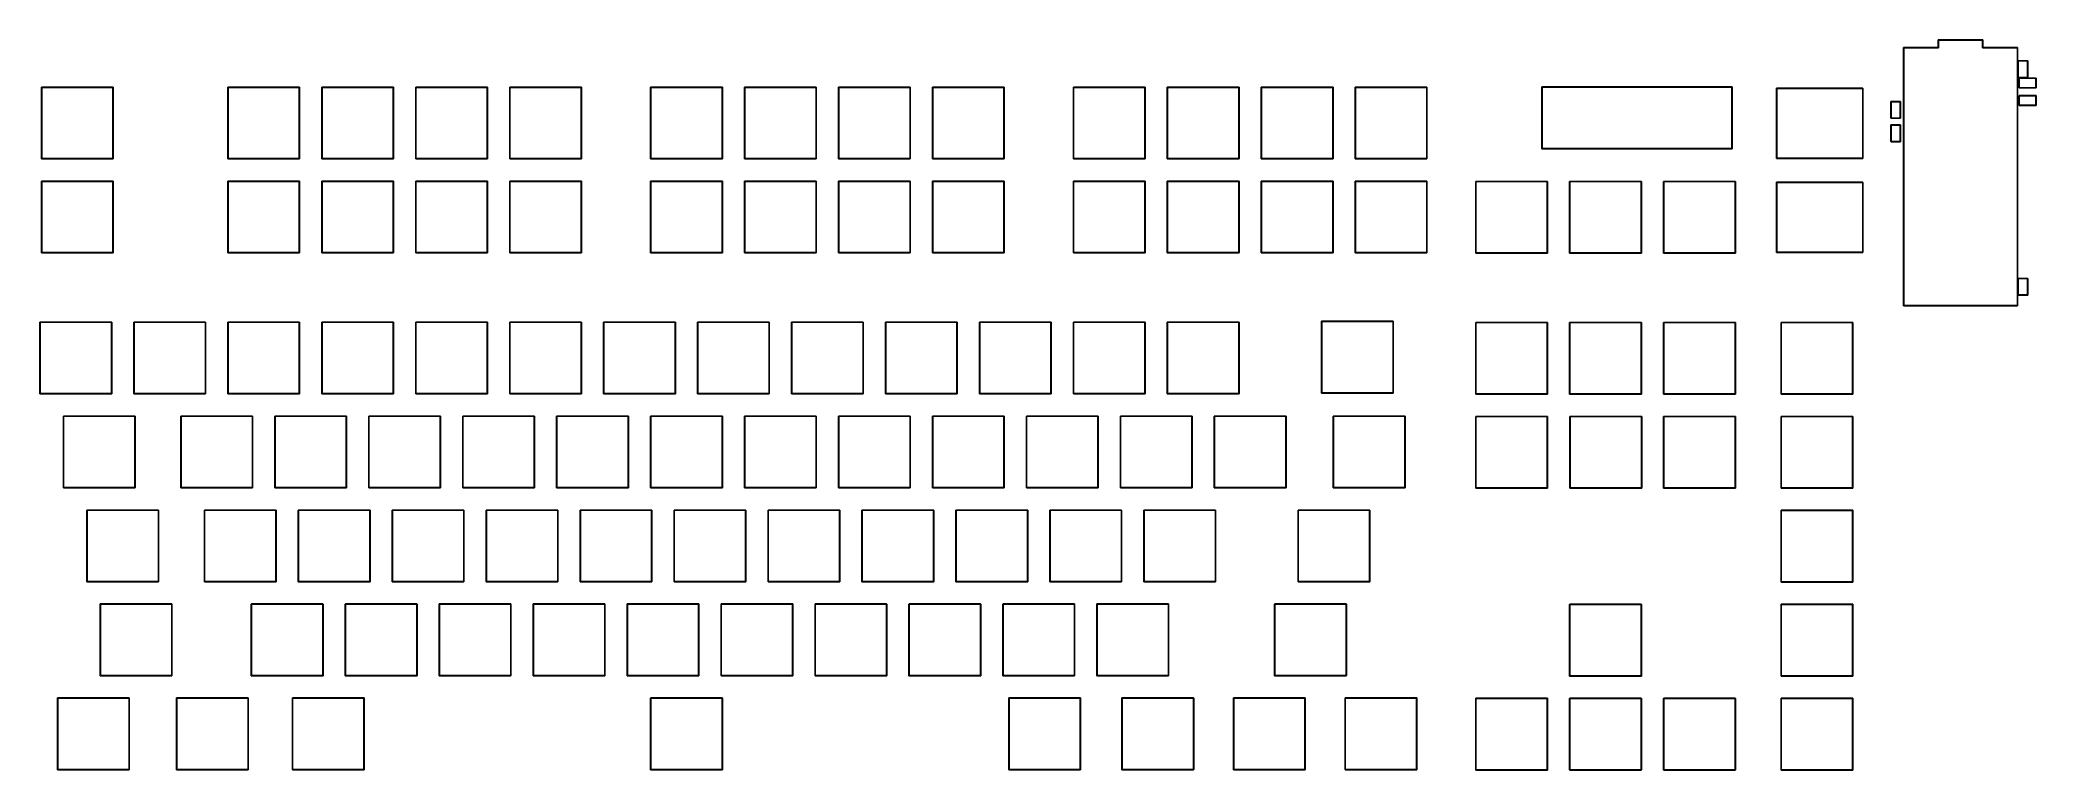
# Model space of a CAD drawing. Header units: millimetres. Extents: x 22 to 427, y -163 to -15.
import ezdxf

# ---------------------------------------------------------------- set-up
doc = ezdxf.new("R2010")
doc.units = ezdxf.units.MM
doc.layers.add('F.Courtyard', color=6, linetype='CONTINUOUS', true_color=0xff26e2)

msp = doc.modelspace()

# ---------------------------------------------------------------- linework, layer by layer
at = {"layer": 'F.Courtyard', "linetype": 'CONTINUOUS'}
for p, q in [((399.690625, -16.1925), (399.692528, -16.182933)), ((399.692528, -16.182933), (399.706058, -16.169403)), ((399.706058, -16.169403), (399.715625, -16.1675)), ((399.715625, -16.1675), (406.730625, -16.1675)), ((406.730625, -14.6425), (406.732528, -14.632933)), ((406.730625, -16.1675), (406.730625, -14.6425)), ((406.732528, -14.632933), (406.746058, -14.619403)), ((406.746058, -14.619403), (406.755625, -14.6175)), ((406.755625, -14.6175), (415.755625, -14.6175)), ((406.780625, -14.6675), (406.780625, -16.1925)), ((415.730625, -14.6675), (406.780625, -14.6675)), ((415.730625, -16.1925), (415.730625, -14.6675)), ((415.755625, -14.6175), (415.765192, -14.619403)), ((415.765192, -14.619403), (415.778722, -14.632933)), ((415.778722, -14.632933), (415.780625, -14.6425)), ((415.780625, -14.6425), (415.780625, -16.1675)), ((415.780625, -16.1675), (422.795625, -16.1675)), ((422.795625, -16.1675), (422.805192, -16.169403)), ((422.805192, -16.169403), (422.818722, -16.182933)), ((422.818722, -16.182933), (422.820625, -16.1925)), ((399.690625, -68.4925), (399.690625, -16.1925)), ((406.755625, -16.2175), (399.740625, -16.2175)), ((399.740625, -16.2175), (399.740625, -68.4675)), ((406.765192, -16.215597), (406.755625, -16.2175)), ((406.778722, -16.202067), (406.765192, -16.215597)), ((406.780625, -16.1925), (406.778722, -16.202067)), ((415.732528, -16.202067), (415.730625, -16.1925)), ((415.746058, -16.215597), (415.732528, -16.202067)), ((415.755625, -16.2175), (415.746058, -16.215597)), ((422.770625, -16.2175), (415.755625, -16.2175)), ((422.770625, -68.4675), (422.770625, -16.2175)), ((422.820625, -16.1925), (422.820625, -68.4925)), ((422.8825, -18.849375), (422.884403, -18.839808)), ((422.8825, -22.249375), (422.8825, -18.849375)), ((422.884403, -18.839808), (422.897933, -18.826278)), ((422.897933, -18.826278), (422.9075, -18.824375)), ((422.9075, -18.824375), (424.8675, -18.824375)), ((422.9325, -18.874375), (422.9325, -22.224375)), ((424.8425, -18.874375), (422.9325, -18.874375)), ((424.8425, -22.224375), (424.8425, -18.874375)), ((424.8675, -18.824375), (424.877067, -18.826278)), ((424.877067, -18.826278), (424.890597, -18.839808)), ((424.890597, -18.839808), (424.8925, -18.849375)), ((424.8925, -18.849375), (424.8925, -22.249375)), ((22.131875, -24.206875), (22.133778, -24.197308)), ((22.131875, -38.706875), (22.131875, -24.206875)), ((22.133778, -24.197308), (22.147308, -24.183778)), ((22.147308, -24.183778), (22.156875, -24.181875)), ((22.156875, -24.181875), (36.656875, -24.181875)), ((22.181875, -24.231875), (22.181875, -38.681875)), ((36.631875, -24.231875), (22.181875, -24.231875)), ((36.631875, -38.681875), (36.631875, -24.231875)), ((36.656875, -24.181875), (36.666442, -24.183778)), ((36.666442, -24.183778), (36.679972, -24.197308)), ((36.679972, -24.197308), (36.681875, -24.206875)), ((36.681875, -24.206875), (36.681875, -38.706875)), ((59.914375, -24.206875), (59.916278, -24.197308)), ((59.914375, -38.706875), (59.914375, -24.206875)), ((59.916278, -24.197308), (59.929808, -24.183778)), ((59.929808, -24.183778), (59.939375, -24.181875)), ((59.939375, -24.181875), (74.439375, -24.181875)), ((59.964375, -24.231875), (59.964375, -38.681875)), ((74.414375, -24.231875), (59.964375, -24.231875)), ((74.414375, -38.681875), (74.414375, -24.231875)), ((74.439375, -24.181875), (74.448942, -24.183778)), ((74.448942, -24.183778), (74.462472, -24.197308)), ((74.462472, -24.197308), (74.464375, -24.206875)), ((74.464375, -24.206875), (74.464375, -38.706875)), ((78.964375, -24.206875), (78.966278, -24.197308)), ((78.964375, -38.706875), (78.964375, -24.206875)), ((78.966278, -24.197308), (78.979808, -24.183778)), ((78.979808, -24.183778), (78.989375, -24.181875)), ((78.989375, -24.181875), (93.489375, -24.181875)), ((79.014375, -24.231875), (79.014375, -38.681875)), ((93.464375, -24.231875), (79.014375, -24.231875)), ((93.464375, -38.681875), (93.464375, -24.231875)), ((93.489375, -24.181875), (93.498942, -24.183778)), ((93.498942, -24.183778), (93.512472, -24.197308)), ((93.512472, -24.197308), (93.514375, -24.206875)), ((93.514375, -24.206875), (93.514375, -38.706875)), ((98.014375, -24.206875), (98.016278, -24.197308)), ((98.014375, -38.706875), (98.014375, -24.206875)), ((98.016278, -24.197308), (98.029808, -24.183778)), ((98.029808, -24.183778), (98.039375, -24.181875)), ((98.039375, -24.181875), (112.539375, -24.181875)), ((98.064375, -24.231875), (98.064375, -38.681875)), ((112.514375, -24.231875), (98.064375, -24.231875)), ((112.514375, -38.681875), (112.514375, -24.231875)), ((112.539375, -24.181875), (112.548942, -24.183778)), ((112.548942, -24.183778), (112.562472, -24.197308)), ((112.562472, -24.197308), (112.564375, -24.206875)), ((112.564375, -24.206875), (112.564375, -38.706875)), ((117.064375, -24.206875), (117.066278, -24.197308)), ((117.064375, -38.706875), (117.064375, -24.206875)), ((117.066278, -24.197308), (117.079808, -24.183778)), ((117.079808, -24.183778), (117.089375, -24.181875)), ((117.089375, -24.181875), (131.589375, -24.181875)), ((117.114375, -24.231875), (117.114375, -38.681875)), ((131.564375, -24.231875), (117.114375, -24.231875)), ((131.564375, -38.681875), (131.564375, -24.231875)), ((131.589375, -24.181875), (131.598942, -24.183778)), ((131.598942, -24.183778), (131.612472, -24.197308)), ((131.612472, -24.197308), (131.614375, -24.206875)), ((131.614375, -24.206875), (131.614375, -38.706875)), ((145.639375, -24.206875), (145.641278, -24.197308)), ((145.639375, -38.706875), (145.639375, -24.206875)), ((145.641278, -24.197308), (145.654808, -24.183778)), ((145.654808, -24.183778), (145.664375, -24.181875)), ((145.664375, -24.181875), (160.164375, -24.181875)), ((145.689375, -24.231875), (145.689375, -38.681875)), ((160.139375, -24.231875), (145.689375, -24.231875)), ((160.139375, -38.681875), (160.139375, -24.231875)), ((160.164375, -24.181875), (160.173942, -24.183778)), ((160.173942, -24.183778), (160.187472, -24.197308)), ((160.187472, -24.197308), (160.189375, -24.206875)), ((160.189375, -24.206875), (160.189375, -38.706875)), ((164.689375, -24.206875), (164.691278, -24.197308)), ((164.689375, -38.706875), (164.689375, -24.206875)), ((164.691278, -24.197308), (164.704808, -24.183778)), ((164.704808, -24.183778), (164.714375, -24.181875)), ((164.714375, -24.181875), (179.214375, -24.181875)), ((164.739375, -24.231875), (164.739375, -38.681875)), ((179.189375, -24.231875), (164.739375, -24.231875)), ((179.189375, -38.681875), (179.189375, -24.231875)), ((179.214375, -24.181875), (179.223942, -24.183778)), ((179.223942, -24.183778), (179.237472, -24.197308)), ((179.237472, -24.197308), (179.239375, -24.206875)), ((179.239375, -24.206875), (179.239375, -38.706875)), ((183.739375, -24.206875), (183.741278, -24.197308)), ((183.739375, -38.706875), (183.739375, -24.206875)), ((183.741278, -24.197308), (183.754808, -24.183778)), ((183.754808, -24.183778), (183.764375, -24.181875)), ((183.764375, -24.181875), (198.264375, -24.181875)), ((183.789375, -24.231875), (183.789375, -38.681875)), ((198.239375, -24.231875), (183.789375, -24.231875)), ((198.239375, -38.681875), (198.239375, -24.231875)), ((198.264375, -24.181875), (198.273942, -24.183778)), ((198.273942, -24.183778), (198.287472, -24.197308)), ((198.287472, -24.197308), (198.289375, -24.206875)), ((198.289375, -24.206875), (198.289375, -38.706875)), ((202.789375, -24.206875), (202.791278, -24.197308)), ((202.789375, -38.706875), (202.789375, -24.206875)), ((202.791278, -24.197308), (202.804808, -24.183778)), ((202.804808, -24.183778), (202.814375, -24.181875)), ((202.814375, -24.181875), (217.314375, -24.181875)), ((202.839375, -24.231875), (202.839375, -38.681875)), ((217.289375, -24.231875), (202.839375, -24.231875)), ((217.289375, -38.681875), (217.289375, -24.231875)), ((217.314375, -24.181875), (217.323942, -24.183778)), ((217.323942, -24.183778), (217.337472, -24.197308)), ((217.337472, -24.197308), (217.339375, -24.206875)), ((217.339375, -24.206875), (217.339375, -38.706875)), ((231.364375, -24.206875), (231.366278, -24.197308)), ((231.364375, -38.706875), (231.364375, -24.206875)), ((231.366278, -24.197308), (231.379808, -24.183778)), ((231.379808, -24.183778), (231.389375, -24.181875)), ((231.389375, -24.181875), (245.889375, -24.181875)), ((231.414375, -24.231875), (231.414375, -38.681875)), ((245.864375, -24.231875), (231.414375, -24.231875)), ((245.864375, -38.681875), (245.864375, -24.231875)), ((245.889375, -24.181875), (245.898942, -24.183778)), ((245.898942, -24.183778), (245.912472, -24.197308)), ((245.912472, -24.197308), (245.914375, -24.206875)), ((245.914375, -24.206875), (245.914375, -38.706875)), ((250.414375, -24.206875), (250.416278, -24.197308)), ((250.414375, -38.706875), (250.414375, -24.206875)), ((250.416278, -24.197308), (250.429808, -24.183778)), ((250.429808, -24.183778), (250.439375, -24.181875)), ((250.439375, -24.181875), (264.939375, -24.181875)), ((250.464375, -24.231875), (250.464375, -38.681875)), ((264.914375, -24.231875), (250.464375, -24.231875)), ((264.914375, -38.681875), (264.914375, -24.231875)), ((264.939375, -24.181875), (264.948942, -24.183778)), ((264.948942, -24.183778), (264.962472, -24.197308)), ((264.962472, -24.197308), (264.964375, -24.206875)), ((264.964375, -24.206875), (264.964375, -38.706875)), ((269.464375, -24.206875), (269.466278, -24.197308)), ((269.464375, -38.706875), (269.464375, -24.206875)), ((269.466278, -24.197308), (269.479808, -24.183778)), ((269.479808, -24.183778), (269.489375, -24.181875)), ((269.489375, -24.181875), (283.989375, -24.181875)), ((269.514375, -24.231875), (269.514375, -38.681875)), ((283.964375, -24.231875), (269.514375, -24.231875)), ((283.964375, -38.681875), (283.964375, -24.231875)), ((283.989375, -24.181875), (283.998942, -24.183778)), ((283.998942, -24.183778), (284.012472, -24.197308)), ((284.012472, -24.197308), (284.014375, -24.206875)), ((284.014375, -24.206875), (284.014375, -38.706875)), ((288.514375, -24.206875), (288.516278, -24.197308)), ((288.514375, -38.706875), (288.514375, -24.206875)), ((288.516278, -24.197308), (288.529808, -24.183778)), ((288.529808, -24.183778), (288.539375, -24.181875)), ((288.539375, -24.181875), (303.039375, -24.181875)), ((288.564375, -24.231875), (288.564375, -38.681875)), ((303.014375, -24.231875), (288.564375, -24.231875)), ((303.014375, -38.681875), (303.014375, -24.231875)), ((303.039375, -24.181875), (303.048942, -24.183778)), ((303.048942, -24.183778), (303.062472, -24.197308)), ((303.062472, -24.197308), (303.064375, -24.206875)), ((303.064375, -24.206875), (303.064375, -38.706875)), ((326.3775, -24.158125), (326.379403, -24.148558)), ((326.3775, -36.658125), (326.3775, -24.158125)), ((326.379403, -24.148558), (326.392933, -24.135028)), ((326.392933, -24.135028), (326.4025, -24.133125)), ((326.4025, -24.133125), (364.9025, -24.133125)), ((326.4275, -24.183125), (326.4275, -36.633125)), ((364.8775, -24.183125), (326.4275, -24.183125)), ((364.8775, -36.633125), (364.8775, -24.183125)), ((364.9025, -24.133125), (364.912067, -24.135028)), ((364.912067, -24.135028), (364.925597, -24.148558)), ((364.925597, -24.148558), (364.9275, -24.158125)), ((364.9275, -24.158125), (364.9275, -36.658125)), ((422.884403, -22.258942), (422.8825, -22.249375)), ((422.897933, -22.272472), (422.884403, -22.258942)), ((422.9075, -22.274375), (422.897933, -22.272472)), ((424.8675, -22.274375), (422.9075, -22.274375)), ((422.9325, -22.224375), (424.8425, -22.224375)), ((423.120625, -22.360625), (423.122528, -22.351058)), ((423.120625, -24.320625), (423.120625, -22.360625)), ((423.122528, -22.351058), (423.136058, -22.337528)), ((423.136058, -22.337528), (423.145625, -22.335625)), ((423.145625, -22.335625), (426.545625, -22.335625)), ((423.170625, -22.385625), (423.170625, -24.295625)), ((426.520625, -22.385625), (423.170625, -22.385625)), ((424.877067, -22.272472), (424.8675, -22.274375)), ((424.890597, -22.258942), (424.877067, -22.272472)), ((424.8925, -22.249375), (424.890597, -22.258942)), ((426.520625, -24.295625), (426.520625, -22.385625)), ((426.545625, -22.335625), (426.555192, -22.337528)), ((426.555192, -22.337528), (426.568722, -22.351058)), ((426.568722, -22.351058), (426.570625, -22.360625)), ((426.570625, -22.360625), (426.570625, -24.320625)), ((373.924375, -24.419375), (373.926278, -24.409808)), ((373.924375, -38.619375), (373.924375, -24.419375)), ((373.926278, -24.409808), (373.939808, -24.396278)), ((373.939808, -24.396278), (373.949375, -24.394375)), ((373.949375, -24.394375), (391.449375, -24.394375)), ((373.974375, -24.444375), (373.974375, -38.594375)), ((391.424375, -24.444375), (373.974375, -24.444375)), ((391.424375, -38.594375), (391.424375, -24.444375)), ((391.449375, -24.394375), (391.458942, -24.396278)), ((391.458942, -24.396278), (391.472472, -24.409808)), ((391.472472, -24.409808), (391.474375, -24.419375)), ((391.474375, -24.419375), (391.474375, -38.619375)), ((397.140625, -27.1125), (397.142528, -27.102933)), ((397.140625, -30.4725), (397.140625, -27.1125)), ((397.142528, -27.102933), (397.156058, -27.089403)), ((397.156058, -27.089403), (397.165625, -27.0875)), ((397.165625, -27.0875), (399.065625, -27.0875)), ((397.190625, -27.1375), (397.190625, -30.4475)), ((399.040625, -27.1375), (397.190625, -27.1375)), ((399.040625, -30.4475), (399.040625, -27.1375)), ((399.065625, -27.0875), (399.075192, -27.089403)), ((399.075192, -27.089403), (399.088722, -27.102933)), ((399.088722, -27.102933), (399.090625, -27.1125)), ((399.090625, -27.1125), (399.090625, -30.4725)), ((423.122528, -24.330192), (423.120625, -24.320625)), ((423.120625, -25.9325), (423.122528, -25.922933)), ((423.120625, -27.8925), (423.120625, -25.9325)), ((423.122528, -27.902067), (423.120625, -27.8925)), ((423.136058, -24.343722), (423.122528, -24.330192)), ((423.122528, -25.922933), (423.136058, -25.909403)), ((423.136058, -27.915597), (423.122528, -27.902067)), ((423.145625, -24.345625), (423.136058, -24.343722)), ((423.136058, -25.909403), (423.145625, -25.9075)), ((423.145625, -27.9175), (423.136058, -27.915597)), ((426.545625, -24.345625), (423.145625, -24.345625)), ((423.145625, -25.9075), (426.545625, -25.9075)), ((426.545625, -27.9175), (423.145625, -27.9175)), ((423.170625, -24.295625), (426.520625, -24.295625)), ((423.170625, -25.9575), (423.170625, -27.8675)), ((426.520625, -25.9575), (423.170625, -25.9575)), ((423.170625, -27.8675), (426.520625, -27.8675)), ((426.520625, -27.8675), (426.520625, -25.9575)), ((426.555192, -24.343722), (426.545625, -24.345625)), ((426.545625, -25.9075), (426.555192, -25.909403)), ((426.555192, -27.915597), (426.545625, -27.9175)), ((426.568722, -24.330192), (426.555192, -24.343722)), ((426.555192, -25.909403), (426.568722, -25.922933)), ((426.568722, -27.902067), (426.555192, -27.915597)), ((426.570625, -24.320625), (426.568722, -24.330192)), ((426.568722, -25.922933), (426.570625, -25.9325)), ((426.570625, -27.8925), (426.568722, -27.902067)), ((426.570625, -25.9325), (426.570625, -27.8925)), ((397.142528, -30.482067), (397.140625, -30.4725)), ((397.140625, -31.8625), (397.142528, -31.852933)), ((397.140625, -35.2225), (397.140625, -31.8625)), ((397.156058, -30.495597), (397.142528, -30.482067)), ((397.142528, -31.852933), (397.156058, -31.839403)), ((397.165625, -30.4975), (397.156058, -30.495597)), ((397.156058, -31.839403), (397.165625, -31.8375)), ((399.065625, -30.4975), (397.165625, -30.4975)), ((397.165625, -31.8375), (399.065625, -31.8375)), ((397.190625, -30.4475), (399.040625, -30.4475)), ((397.190625, -31.8875), (397.190625, -35.1975)), ((399.040625, -31.8875), (397.190625, -31.8875)), ((399.040625, -35.1975), (399.040625, -31.8875)), ((399.075192, -30.495597), (399.065625, -30.4975)), ((399.065625, -31.8375), (399.075192, -31.839403)), ((399.088722, -30.482067), (399.075192, -30.495597)), ((399.075192, -31.839403), (399.088722, -31.852933)), ((399.090625, -30.4725), (399.088722, -30.482067)), ((399.088722, -31.852933), (399.090625, -31.8625)), ((399.090625, -31.8625), (399.090625, -35.2225)), ((397.142528, -35.232067), (397.140625, -35.2225)), ((397.156058, -35.245597), (397.142528, -35.232067)), ((397.165625, -35.2475), (397.156058, -35.245597)), ((399.065625, -35.2475), (397.165625, -35.2475)), ((397.190625, -35.1975), (399.040625, -35.1975)), ((399.075192, -35.245597), (399.065625, -35.2475)), ((399.088722, -35.232067), (399.075192, -35.245597)), ((399.090625, -35.2225), (399.088722, -35.232067)), ((22.133778, -38.716442), (22.131875, -38.706875)), ((22.147308, -38.729972), (22.133778, -38.716442)), ((22.156875, -38.731875), (22.147308, -38.729972)), ((36.656875, -38.731875), (22.156875, -38.731875)), ((22.181875, -38.681875), (36.631875, -38.681875)), ((36.666442, -38.729972), (36.656875, -38.731875)), ((36.679972, -38.716442), (36.666442, -38.729972)), ((36.681875, -38.706875), (36.679972, -38.716442)), ((59.916278, -38.716442), (59.914375, -38.706875)), ((59.929808, -38.729972), (59.916278, -38.716442)), ((59.939375, -38.731875), (59.929808, -38.729972)), ((74.439375, -38.731875), (59.939375, -38.731875)), ((59.964375, -38.681875), (74.414375, -38.681875)), ((74.448942, -38.729972), (74.439375, -38.731875)), ((74.462472, -38.716442), (74.448942, -38.729972)), ((74.464375, -38.706875), (74.462472, -38.716442)), ((78.966278, -38.716442), (78.964375, -38.706875)), ((78.979808, -38.729972), (78.966278, -38.716442)), ((78.989375, -38.731875), (78.979808, -38.729972)), ((93.489375, -38.731875), (78.989375, -38.731875)), ((79.014375, -38.681875), (93.464375, -38.681875)), ((93.498942, -38.729972), (93.489375, -38.731875)), ((93.512472, -38.716442), (93.498942, -38.729972)), ((93.514375, -38.706875), (93.512472, -38.716442)), ((98.016278, -38.716442), (98.014375, -38.706875)), ((98.029808, -38.729972), (98.016278, -38.716442)), ((98.039375, -38.731875), (98.029808, -38.729972)), ((112.539375, -38.731875), (98.039375, -38.731875)), ((98.064375, -38.681875), (112.514375, -38.681875)), ((112.548942, -38.729972), (112.539375, -38.731875)), ((112.562472, -38.716442), (112.548942, -38.729972)), ((112.564375, -38.706875), (112.562472, -38.716442)), ((117.066278, -38.716442), (117.064375, -38.706875)), ((117.079808, -38.729972), (117.066278, -38.716442)), ((117.089375, -38.731875), (117.079808, -38.729972)), ((131.589375, -38.731875), (117.089375, -38.731875)), ((117.114375, -38.681875), (131.564375, -38.681875)), ((131.598942, -38.729972), (131.589375, -38.731875)), ((131.612472, -38.716442), (131.598942, -38.729972)), ((131.614375, -38.706875), (131.612472, -38.716442)), ((145.641278, -38.716442), (145.639375, -38.706875)), ((145.654808, -38.729972), (145.641278, -38.716442)), ((145.664375, -38.731875), (145.654808, -38.729972)), ((160.164375, -38.731875), (145.664375, -38.731875)), ((145.689375, -38.681875), (160.139375, -38.681875)), ((160.173942, -38.729972), (160.164375, -38.731875)), ((160.187472, -38.716442), (160.173942, -38.729972)), ((160.189375, -38.706875), (160.187472, -38.716442)), ((164.691278, -38.716442), (164.689375, -38.706875)), ((164.704808, -38.729972), (164.691278, -38.716442)), ((164.714375, -38.731875), (164.704808, -38.729972)), ((179.214375, -38.731875), (164.714375, -38.731875)), ((164.739375, -38.681875), (179.189375, -38.681875)), ((179.223942, -38.729972), (179.214375, -38.731875)), ((179.237472, -38.716442), (179.223942, -38.729972)), ((179.239375, -38.706875), (179.237472, -38.716442)), ((183.741278, -38.716442), (183.739375, -38.706875)), ((183.754808, -38.729972), (183.741278, -38.716442)), ((183.764375, -38.731875), (183.754808, -38.729972)), ((198.264375, -38.731875), (183.764375, -38.731875)), ((183.789375, -38.681875), (198.239375, -38.681875)), ((198.273942, -38.729972), (198.264375, -38.731875)), ((198.287472, -38.716442), (198.273942, -38.729972)), ((198.289375, -38.706875), (198.287472, -38.716442)), ((202.791278, -38.716442), (202.789375, -38.706875)), ((202.804808, -38.729972), (202.791278, -38.716442)), ((202.814375, -38.731875), (202.804808, -38.729972)), ((217.314375, -38.731875), (202.814375, -38.731875)), ((202.839375, -38.681875), (217.289375, -38.681875)), ((217.323942, -38.729972), (217.314375, -38.731875)), ((217.337472, -38.716442), (217.323942, -38.729972)), ((217.339375, -38.706875), (217.337472, -38.716442)), ((231.366278, -38.716442), (231.364375, -38.706875)), ((231.379808, -38.729972), (231.366278, -38.716442)), ((231.389375, -38.731875), (231.379808, -38.729972)), ((245.889375, -38.731875), (231.389375, -38.731875)), ((231.414375, -38.681875), (245.864375, -38.681875)), ((245.898942, -38.729972), (245.889375, -38.731875)), ((245.912472, -38.716442), (245.898942, -38.729972)), ((245.914375, -38.706875), (245.912472, -38.716442)), ((250.416278, -38.716442), (250.414375, -38.706875)), ((250.429808, -38.729972), (250.416278, -38.716442)), ((250.439375, -38.731875), (250.429808, -38.729972)), ((264.939375, -38.731875), (250.439375, -38.731875)), ((250.464375, -38.681875), (264.914375, -38.681875)), ((264.948942, -38.729972), (264.939375, -38.731875)), ((264.962472, -38.716442), (264.948942, -38.729972)), ((264.964375, -38.706875), (264.962472, -38.716442)), ((269.466278, -38.716442), (269.464375, -38.706875)), ((269.479808, -38.729972), (269.466278, -38.716442)), ((269.489375, -38.731875), (269.479808, -38.729972)), ((283.989375, -38.731875), (269.489375, -38.731875)), ((269.514375, -38.681875), (283.964375, -38.681875)), ((283.998942, -38.729972), (283.989375, -38.731875)), ((284.012472, -38.716442), (283.998942, -38.729972)), ((284.014375, -38.706875), (284.012472, -38.716442)), ((288.516278, -38.716442), (288.514375, -38.706875)), ((288.529808, -38.729972), (288.516278, -38.716442)), ((288.539375, -38.731875), (288.529808, -38.729972)), ((303.039375, -38.731875), (288.539375, -38.731875)), ((288.564375, -38.681875), (303.014375, -38.681875)), ((303.048942, -38.729972), (303.039375, -38.731875)), ((303.062472, -38.716442), (303.048942, -38.729972)), ((303.064375, -38.706875), (303.062472, -38.716442)), ((326.379403, -36.667692), (326.3775, -36.658125)), ((326.392933, -36.681222), (326.379403, -36.667692)), ((326.4025, -36.683125), (326.392933, -36.681222)), ((364.9025, -36.683125), (326.4025, -36.683125)), ((326.4275, -36.633125), (364.8775, -36.633125)), ((364.912067, -36.681222), (364.9025, -36.683125)), ((364.925597, -36.667692), (364.912067, -36.681222)), ((364.9275, -36.658125), (364.925597, -36.667692)), ((373.926278, -38.628942), (373.924375, -38.619375)), ((373.939808, -38.642472), (373.926278, -38.628942)), ((373.949375, -38.644375), (373.939808, -38.642472)), ((391.449375, -38.644375), (373.949375, -38.644375)), ((373.974375, -38.594375), (391.424375, -38.594375)), ((391.458942, -38.642472), (391.449375, -38.644375)), ((391.472472, -38.628942), (391.458942, -38.642472)), ((391.474375, -38.619375), (391.472472, -38.628942)), ((22.131875, -43.256875), (22.133778, -43.247308)), ((22.131875, -57.756875), (22.131875, -43.256875)), ((22.133778, -43.247308), (22.147308, -43.233778)), ((22.147308, -43.233778), (22.156875, -43.231875)), ((22.156875, -43.231875), (36.656875, -43.231875)), ((22.181875, -43.281875), (22.181875, -57.731875)), ((36.631875, -43.281875), (22.181875, -43.281875)), ((36.631875, -57.731875), (36.631875, -43.281875)), ((36.656875, -43.231875), (36.666442, -43.233778)), ((36.666442, -43.233778), (36.679972, -43.247308)), ((36.679972, -43.247308), (36.681875, -43.256875)), ((36.681875, -43.256875), (36.681875, -57.756875)), ((59.914375, -43.256875), (59.916278, -43.247308)), ((59.914375, -57.756875), (59.914375, -43.256875)), ((59.916278, -43.247308), (59.929808, -43.233778)), ((59.929808, -43.233778), (59.939375, -43.231875)), ((59.939375, -43.231875), (74.439375, -43.231875)), ((59.964375, -43.281875), (59.964375, -57.731875)), ((74.414375, -43.281875), (59.964375, -43.281875)), ((74.414375, -57.731875), (74.414375, -43.281875)), ((74.439375, -43.231875), (74.448942, -43.233778)), ((74.448942, -43.233778), (74.462472, -43.247308)), ((74.462472, -43.247308), (74.464375, -43.256875)), ((74.464375, -43.256875), (74.464375, -57.756875)), ((78.964375, -43.256875), (78.966278, -43.247308)), ((78.964375, -57.756875), (78.964375, -43.256875)), ((78.966278, -43.247308), (78.979808, -43.233778)), ((78.979808, -43.233778), (78.989375, -43.231875)), ((78.989375, -43.231875), (93.489375, -43.231875)), ((79.014375, -43.281875), (79.014375, -57.731875)), ((93.464375, -43.281875), (79.014375, -43.281875)), ((93.464375, -57.731875), (93.464375, -43.281875)), ((93.489375, -43.231875), (93.498942, -43.233778)), ((93.498942, -43.233778), (93.512472, -43.247308)), ((93.512472, -43.247308), (93.514375, -43.256875)), ((93.514375, -43.256875), (93.514375, -57.756875)), ((98.014375, -43.256875), (98.016278, -43.247308)), ((98.014375, -57.756875), (98.014375, -43.256875)), ((98.016278, -43.247308), (98.029808, -43.233778)), ((98.029808, -43.233778), (98.039375, -43.231875)), ((98.039375, -43.231875), (112.539375, -43.231875)), ((98.064375, -43.281875), (98.064375, -57.731875)), ((112.514375, -43.281875), (98.064375, -43.281875)), ((112.514375, -57.731875), (112.514375, -43.281875)), ((112.539375, -43.231875), (112.548942, -43.233778)), ((112.548942, -43.233778), (112.562472, -43.247308)), ((112.562472, -43.247308), (112.564375, -43.256875)), ((112.564375, -43.256875), (112.564375, -57.756875)), ((117.064375, -43.256875), (117.066278, -43.247308)), ((117.064375, -57.756875), (117.064375, -43.256875)), ((117.066278, -43.247308), (117.079808, -43.233778)), ((117.079808, -43.233778), (117.089375, -43.231875)), ((117.089375, -43.231875), (131.589375, -43.231875)), ((117.114375, -43.281875), (117.114375, -57.731875)), ((131.564375, -43.281875), (117.114375, -43.281875)), ((131.564375, -57.731875), (131.564375, -43.281875)), ((131.589375, -43.231875), (131.598942, -43.233778)), ((131.598942, -43.233778), (131.612472, -43.247308)), ((131.612472, -43.247308), (131.614375, -43.256875)), ((131.614375, -43.256875), (131.614375, -57.756875)), ((145.639375, -43.256875), (145.641278, -43.247308)), ((145.639375, -57.756875), (145.639375, -43.256875)), ((145.641278, -43.247308), (145.654808, -43.233778)), ((145.654808, -43.233778), (145.664375, -43.231875)), ((145.664375, -43.231875), (160.164375, -43.231875)), ((145.689375, -43.281875), (145.689375, -57.731875)), ((160.139375, -43.281875), (145.689375, -43.281875)), ((160.139375, -57.731875), (160.139375, -43.281875)), ((160.164375, -43.231875), (160.173942, -43.233778)), ((160.173942, -43.233778), (160.187472, -43.247308)), ((160.187472, -43.247308), (160.189375, -43.256875)), ((160.189375, -43.256875), (160.189375, -57.756875)), ((164.689375, -43.256875), (164.691278, -43.247308)), ((164.689375, -57.756875), (164.689375, -43.256875)), ((164.691278, -43.247308), (164.704808, -43.233778)), ((164.704808, -43.233778), (164.714375, -43.231875)), ((164.714375, -43.231875), (179.214375, -43.231875)), ((164.739375, -43.281875), (164.739375, -57.731875)), ((179.189375, -43.281875), (164.739375, -43.281875)), ((179.189375, -57.731875), (179.189375, -43.281875)), ((179.214375, -43.231875), (179.223942, -43.233778)), ((179.223942, -43.233778), (179.237472, -43.247308)), ((179.237472, -43.247308), (179.239375, -43.256875)), ((179.239375, -43.256875), (179.239375, -57.756875)), ((183.739375, -43.256875), (183.741278, -43.247308)), ((183.739375, -57.756875), (183.739375, -43.256875)), ((183.741278, -43.247308), (183.754808, -43.233778)), ((183.754808, -43.233778), (183.764375, -43.231875)), ((183.764375, -43.231875), (198.264375, -43.231875)), ((183.789375, -43.281875), (183.789375, -57.731875)), ((198.239375, -43.281875), (183.789375, -43.281875)), ((198.239375, -57.731875), (198.239375, -43.281875)), ((198.264375, -43.231875), (198.273942, -43.233778)), ((198.273942, -43.233778), (198.287472, -43.247308)), ((198.287472, -43.247308), (198.289375, -43.256875)), ((198.289375, -43.256875), (198.289375, -57.756875)), ((202.789375, -43.256875), (202.791278, -43.247308)), ((202.789375, -57.756875), (202.789375, -43.256875)), ((202.791278, -43.247308), (202.804808, -43.233778)), ((202.804808, -43.233778), (202.814375, -43.231875)), ((202.814375, -43.231875), (217.314375, -43.231875)), ((202.839375, -43.281875), (202.839375, -57.731875)), ((217.289375, -43.281875), (202.839375, -43.281875)), ((217.289375, -57.731875), (217.289375, -43.281875)), ((217.314375, -43.231875), (217.323942, -43.233778)), ((217.323942, -43.233778), (217.337472, -43.247308)), ((217.337472, -43.247308), (217.339375, -43.256875)), ((217.339375, -43.256875), (217.339375, -57.756875)), ((231.364375, -43.256875), (231.366278, -43.247308)), ((231.364375, -57.756875), (231.364375, -43.256875)), ((231.366278, -43.247308), (231.379808, -43.233778)), ((231.379808, -43.233778), (231.389375, -43.231875)), ((231.389375, -43.231875), (245.889375, -43.231875)), ((231.414375, -43.281875), (231.414375, -57.731875)), ((245.864375, -43.281875), (231.414375, -43.281875)), ((245.864375, -57.731875), (245.864375, -43.281875)), ((245.889375, -43.231875), (245.898942, -43.233778)), ((245.898942, -43.233778), (245.912472, -43.247308)), ((245.912472, -43.247308), (245.914375, -43.256875)), ((245.914375, -43.256875), (245.914375, -57.756875)), ((250.414375, -43.256875), (250.416278, -43.247308)), ((250.414375, -57.756875), (250.414375, -43.256875)), ((250.416278, -43.247308), (250.429808, -43.233778)), ((250.429808, -43.233778), (250.439375, -43.231875)), ((250.439375, -43.231875), (264.939375, -43.231875)), ((250.464375, -43.281875), (250.464375, -57.731875)), ((264.914375, -43.281875), (250.464375, -43.281875)), ((264.914375, -57.731875), (264.914375, -43.281875)), ((264.939375, -43.231875), (264.948942, -43.233778)), ((264.948942, -43.233778), (264.962472, -43.247308)), ((264.962472, -43.247308), (264.964375, -43.256875)), ((264.964375, -43.256875), (264.964375, -57.756875)), ((269.464375, -43.256875), (269.466278, -43.247308)), ((269.464375, -57.756875), (269.464375, -43.256875)), ((269.466278, -43.247308), (269.479808, -43.233778)), ((269.479808, -43.233778), (269.489375, -43.231875)), ((269.489375, -43.231875), (283.989375, -43.231875)), ((269.514375, -43.281875), (269.514375, -57.731875)), ((283.964375, -43.281875), (269.514375, -43.281875)), ((283.964375, -57.731875), (283.964375, -43.281875)), ((283.989375, -43.231875), (283.998942, -43.233778)), ((283.998942, -43.233778), (284.012472, -43.247308)), ((284.012472, -43.247308), (284.014375, -43.256875)), ((284.014375, -43.256875), (284.014375, -57.756875)), ((288.514375, -43.256875), (288.516278, -43.247308)), ((288.514375, -57.756875), (288.514375, -43.256875)), ((288.516278, -43.247308), (288.529808, -43.233778)), ((288.529808, -43.233778), (288.539375, -43.231875)), ((288.539375, -43.231875), (303.039375, -43.231875)), ((288.564375, -43.281875), (288.564375, -57.731875)), ((303.014375, -43.281875), (288.564375, -43.281875)), ((303.014375, -57.731875), (303.014375, -43.281875)), ((303.039375, -43.231875), (303.048942, -43.233778)), ((303.048942, -43.233778), (303.062472, -43.247308)), ((303.062472, -43.247308), (303.064375, -43.256875)), ((303.064375, -43.256875), (303.064375, -57.756875)), ((312.944375, -43.319375), (312.946278, -43.309808)), ((312.944375, -57.819375), (312.944375, -43.319375)), ((312.946278, -43.309808), (312.959808, -43.296278)), ((312.959808, -43.296278), (312.969375, -43.294375)), ((312.969375, -43.294375), (327.469375, -43.294375)), ((312.994375, -43.344375), (312.994375, -57.794375)), ((327.444375, -43.344375), (312.994375, -43.344375)), ((327.444375, -57.794375), (327.444375, -43.344375)), ((327.469375, -43.294375), (327.478942, -43.296278)), ((327.478942, -43.296278), (327.492472, -43.309808)), ((327.492472, -43.309808), (327.494375, -43.319375)), ((327.494375, -43.319375), (327.494375, -57.819375)), ((331.994375, -43.319375), (331.996278, -43.309808)), ((331.994375, -57.819375), (331.994375, -43.319375)), ((331.996278, -43.309808), (332.009808, -43.296278)), ((332.009808, -43.296278), (332.019375, -43.294375)), ((332.019375, -43.294375), (346.519375, -43.294375)), ((332.044375, -43.344375), (332.044375, -57.794375)), ((346.494375, -43.344375), (332.044375, -43.344375)), ((346.494375, -57.794375), (346.494375, -43.344375)), ((346.519375, -43.294375), (346.528942, -43.296278)), ((346.528942, -43.296278), (346.542472, -43.309808)), ((346.542472, -43.309808), (346.544375, -43.319375)), ((346.544375, -43.319375), (346.544375, -57.819375)), ((351.044375, -43.319375), (351.046278, -43.309808)), ((351.044375, -57.819375), (351.044375, -43.319375)), ((351.046278, -43.309808), (351.059808, -43.296278)), ((351.059808, -43.296278), (351.069375, -43.294375)), ((351.069375, -43.294375), (365.569375, -43.294375)), ((351.094375, -43.344375), (351.094375, -57.794375)), ((365.544375, -43.344375), (351.094375, -43.344375)), ((365.544375, -57.794375), (365.544375, -43.344375)), ((365.569375, -43.294375), (365.578942, -43.296278)), ((365.578942, -43.296278), (365.592472, -43.309808)), ((365.592472, -43.309808), (365.594375, -43.319375)), ((365.594375, -43.319375), (365.594375, -57.819375)), ((373.924375, -43.469375), (373.926278, -43.459808)), ((373.924375, -57.669375), (373.924375, -43.469375)), ((373.926278, -43.459808), (373.939808, -43.446278)), ((373.939808, -43.446278), (373.949375, -43.444375)), ((373.949375, -43.444375), (391.449375, -43.444375)), ((373.974375, -43.494375), (373.974375, -57.644375)), ((391.424375, -43.494375), (373.974375, -43.494375)), ((391.424375, -57.644375), (391.424375, -43.494375)), ((391.449375, -43.444375), (391.458942, -43.446278)), ((391.458942, -43.446278), (391.472472, -43.459808)), ((391.472472, -43.459808), (391.474375, -43.469375)), ((391.474375, -43.469375), (391.474375, -57.669375)), ((22.133778, -57.766442), (22.131875, -57.756875)), ((22.147308, -57.779972), (22.133778, -57.766442)), ((22.156875, -57.781875), (22.147308, -57.779972)), ((36.656875, -57.781875), (22.156875, -57.781875)), ((22.181875, -57.731875), (36.631875, -57.731875)), ((36.666442, -57.779972), (36.656875, -57.781875)), ((36.679972, -57.766442), (36.666442, -57.779972)), ((36.681875, -57.756875), (36.679972, -57.766442)), ((59.916278, -57.766442), (59.914375, -57.756875)), ((59.929808, -57.779972), (59.916278, -57.766442)), ((59.939375, -57.781875), (59.929808, -57.779972)), ((74.439375, -57.781875), (59.939375, -57.781875)), ((59.964375, -57.731875), (74.414375, -57.731875)), ((74.448942, -57.779972), (74.439375, -57.781875)), ((74.462472, -57.766442), (74.448942, -57.779972)), ((74.464375, -57.756875), (74.462472, -57.766442)), ((78.966278, -57.766442), (78.964375, -57.756875)), ((78.979808, -57.779972), (78.966278, -57.766442)), ((78.989375, -57.781875), (78.979808, -57.779972)), ((93.489375, -57.781875), (78.989375, -57.781875)), ((79.014375, -57.731875), (93.464375, -57.731875)), ((93.498942, -57.779972), (93.489375, -57.781875)), ((93.512472, -57.766442), (93.498942, -57.779972)), ((93.514375, -57.756875), (93.512472, -57.766442)), ((98.016278, -57.766442), (98.014375, -57.756875)), ((98.029808, -57.779972), (98.016278, -57.766442)), ((98.039375, -57.781875), (98.029808, -57.779972)), ((112.539375, -57.781875), (98.039375, -57.781875)), ((98.064375, -57.731875), (112.514375, -57.731875)), ((112.548942, -57.779972), (112.539375, -57.781875)), ((112.562472, -57.766442), (112.548942, -57.779972)), ((112.564375, -57.756875), (112.562472, -57.766442)), ((117.066278, -57.766442), (117.064375, -57.756875)), ((117.079808, -57.779972), (117.066278, -57.766442)), ((117.089375, -57.781875), (117.079808, -57.779972)), ((131.589375, -57.781875), (117.089375, -57.781875)), ((117.114375, -57.731875), (131.564375, -57.731875)), ((131.598942, -57.779972), (131.589375, -57.781875)), ((131.612472, -57.766442), (131.598942, -57.779972)), ((131.614375, -57.756875), (131.612472, -57.766442)), ((145.641278, -57.766442), (145.639375, -57.756875)), ((145.654808, -57.779972), (145.641278, -57.766442)), ((145.664375, -57.781875), (145.654808, -57.779972)), ((160.164375, -57.781875), (145.664375, -57.781875)), ((145.689375, -57.731875), (160.139375, -57.731875)), ((160.173942, -57.779972), (160.164375, -57.781875)), ((160.187472, -57.766442), (160.173942, -57.779972)), ((160.189375, -57.756875), (160.187472, -57.766442)), ((164.691278, -57.766442), (164.689375, -57.756875)), ((164.704808, -57.779972), (164.691278, -57.766442)), ((164.714375, -57.781875), (164.704808, -57.779972)), ((179.214375, -57.781875), (164.714375, -57.781875)), ((164.739375, -57.731875), (179.189375, -57.731875)), ((179.223942, -57.779972), (179.214375, -57.781875)), ((179.237472, -57.766442), (179.223942, -57.779972)), ((179.239375, -57.756875), (179.237472, -57.766442)), ((183.741278, -57.766442), (183.739375, -57.756875)), ((183.754808, -57.779972), (183.741278, -57.766442)), ((183.764375, -57.781875), (183.754808, -57.779972)), ((198.264375, -57.781875), (183.764375, -57.781875)), ((183.789375, -57.731875), (198.239375, -57.731875)), ((198.273942, -57.779972), (198.264375, -57.781875)), ((198.287472, -57.766442), (198.273942, -57.779972)), ((198.289375, -57.756875), (198.287472, -57.766442)), ((202.791278, -57.766442), (202.789375, -57.756875)), ((202.804808, -57.779972), (202.791278, -57.766442)), ((202.814375, -57.781875), (202.804808, -57.779972)), ((217.314375, -57.781875), (202.814375, -57.781875)), ((202.839375, -57.731875), (217.289375, -57.731875)), ((217.323942, -57.779972), (217.314375, -57.781875)), ((217.337472, -57.766442), (217.323942, -57.779972)), ((217.339375, -57.756875), (217.337472, -57.766442)), ((231.366278, -57.766442), (231.364375, -57.756875)), ((231.379808, -57.779972), (231.366278, -57.766442)), ((231.389375, -57.781875), (231.379808, -57.779972)), ((245.889375, -57.781875), (231.389375, -57.781875)), ((231.414375, -57.731875), (245.864375, -57.731875)), ((245.898942, -57.779972), (245.889375, -57.781875)), ((245.912472, -57.766442), (245.898942, -57.779972)), ((245.914375, -57.756875), (245.912472, -57.766442)), ((250.416278, -57.766442), (250.414375, -57.756875)), ((250.429808, -57.779972), (250.416278, -57.766442)), ((250.439375, -57.781875), (250.429808, -57.779972)), ((264.939375, -57.781875), (250.439375, -57.781875)), ((250.464375, -57.731875), (264.914375, -57.731875)), ((264.948942, -57.779972), (264.939375, -57.781875)), ((264.962472, -57.766442), (264.948942, -57.779972)), ((264.964375, -57.756875), (264.962472, -57.766442)), ((269.466278, -57.766442), (269.464375, -57.756875)), ((269.479808, -57.779972), (269.466278, -57.766442)), ((269.489375, -57.781875), (269.479808, -57.779972)), ((283.989375, -57.781875), (269.489375, -57.781875)), ((269.514375, -57.731875), (283.964375, -57.731875)), ((283.998942, -57.779972), (283.989375, -57.781875)), ((284.012472, -57.766442), (283.998942, -57.779972)), ((284.014375, -57.756875), (284.012472, -57.766442)), ((288.516278, -57.766442), (288.514375, -57.756875)), ((288.529808, -57.779972), (288.516278, -57.766442)), ((288.539375, -57.781875), (288.529808, -57.779972)), ((303.039375, -57.781875), (288.539375, -57.781875)), ((288.564375, -57.731875), (303.014375, -57.731875)), ((303.048942, -57.779972), (303.039375, -57.781875)), ((303.062472, -57.766442), (303.048942, -57.779972)), ((303.064375, -57.756875), (303.062472, -57.766442)), ((312.946278, -57.828942), (312.944375, -57.819375)), ((312.959808, -57.842472), (312.946278, -57.828942)), ((312.969375, -57.844375), (312.959808, -57.842472)), ((327.469375, -57.844375), (312.969375, -57.844375)), ((312.994375, -57.794375), (327.444375, -57.794375)), ((327.478942, -57.842472), (327.469375, -57.844375)), ((327.492472, -57.828942), (327.478942, -57.842472)), ((327.494375, -57.819375), (327.492472, -57.828942)), ((331.996278, -57.828942), (331.994375, -57.819375)), ((332.009808, -57.842472), (331.996278, -57.828942)), ((332.019375, -57.844375), (332.009808, -57.842472)), ((346.519375, -57.844375), (332.019375, -57.844375)), ((332.044375, -57.794375), (346.494375, -57.794375)), ((346.528942, -57.842472), (346.519375, -57.844375)), ((346.542472, -57.828942), (346.528942, -57.842472)), ((346.544375, -57.819375), (346.542472, -57.828942)), ((351.046278, -57.828942), (351.044375, -57.819375)), ((351.059808, -57.842472), (351.046278, -57.828942)), ((351.069375, -57.844375), (351.059808, -57.842472)), ((365.569375, -57.844375), (351.069375, -57.844375)), ((351.094375, -57.794375), (365.544375, -57.794375)), ((365.578942, -57.842472), (365.569375, -57.844375)), ((365.592472, -57.828942), (365.578942, -57.842472)), ((365.594375, -57.819375), (365.592472, -57.828942)), ((373.926278, -57.678942), (373.924375, -57.669375)), ((373.939808, -57.692472), (373.926278, -57.678942)), ((373.949375, -57.694375), (373.939808, -57.692472)), ((391.449375, -57.694375), (373.949375, -57.694375)), ((373.974375, -57.644375), (391.424375, -57.644375)), ((391.458942, -57.692472), (391.449375, -57.694375)), ((391.472472, -57.678942), (391.458942, -57.692472)), ((391.474375, -57.669375), (391.472472, -57.678942)), ((422.920625, -62.9825), (422.922528, -62.972933)), ((422.920625, -66.3425), (422.920625, -62.9825)), ((422.922528, -62.972933), (422.936058, -62.959403)), ((422.936058, -62.959403), (422.945625, -62.9575)), ((422.945625, -62.9575), (424.845625, -62.9575)), ((422.970625, -63.0075), (422.970625, -66.3175)), ((424.820625, -63.0075), (422.970625, -63.0075)), ((424.820625, -66.3175), (424.820625, -63.0075)), ((424.845625, -62.9575), (424.855192, -62.959403)), ((424.855192, -62.959403), (424.868722, -62.972933)), ((424.868722, -62.972933), (424.870625, -62.9825)), ((424.870625, -62.9825), (424.870625, -66.3425)), ((399.692528, -68.502067), (399.690625, -68.4925)), ((399.706058, -68.515597), (399.692528, -68.502067)), ((399.715625, -68.5175), (399.706058, -68.515597)), ((422.795625, -68.5175), (399.715625, -68.5175)), ((399.740625, -68.4675), (422.770625, -68.4675)), ((422.805192, -68.515597), (422.795625, -68.5175)), ((422.818722, -68.502067), (422.805192, -68.515597)), ((422.820625, -68.4925), (422.818722, -68.502067)), ((422.922528, -66.352067), (422.920625, -66.3425)), ((422.936058, -66.365597), (422.922528, -66.352067)), ((422.945625, -66.3675), (422.936058, -66.365597)), ((424.845625, -66.3675), (422.945625, -66.3675)), ((422.970625, -66.3175), (424.820625, -66.3175)), ((424.855192, -66.365597), (424.845625, -66.3675)), ((424.868722, -66.352067), (424.855192, -66.365597)), ((424.870625, -66.3425), (424.868722, -66.352067)), ((21.814375, -71.831875), (21.816278, -71.822308)), ((21.814375, -86.331875), (21.814375, -71.831875)), ((21.816278, -71.822308), (21.829808, -71.808778)), ((21.829808, -71.808778), (21.839375, -71.806875)), ((21.839375, -71.806875), (36.339375, -71.806875)), ((21.864375, -71.856875), (21.864375, -86.306875)), ((36.314375, -71.856875), (21.864375, -71.856875)), ((36.314375, -86.306875), (36.314375, -71.856875)), ((36.339375, -71.806875), (36.348942, -71.808778)), ((36.348942, -71.808778), (36.362472, -71.822308)), ((36.362472, -71.822308), (36.364375, -71.831875)), ((36.364375, -71.831875), (36.364375, -86.331875)), ((40.864375, -71.831875), (40.866278, -71.822308)), ((40.864375, -86.331875), (40.864375, -71.831875)), ((40.866278, -71.822308), (40.879808, -71.808778)), ((40.879808, -71.808778), (40.889375, -71.806875)), ((40.889375, -71.806875), (55.389375, -71.806875)), ((40.914375, -71.856875), (40.914375, -86.306875)), ((55.364375, -71.856875), (40.914375, -71.856875)), ((55.364375, -86.306875), (55.364375, -71.856875)), ((55.389375, -71.806875), (55.398942, -71.808778)), ((55.398942, -71.808778), (55.412472, -71.822308)), ((55.412472, -71.822308), (55.414375, -71.831875)), ((55.414375, -71.831875), (55.414375, -86.331875)), ((59.914375, -71.831875), (59.916278, -71.822308)), ((59.914375, -86.331875), (59.914375, -71.831875)), ((59.916278, -71.822308), (59.929808, -71.808778)), ((59.929808, -71.808778), (59.939375, -71.806875)), ((59.939375, -71.806875), (74.439375, -71.806875)), ((59.964375, -71.856875), (59.964375, -86.306875)), ((74.414375, -71.856875), (59.964375, -71.856875)), ((74.414375, -86.306875), (74.414375, -71.856875)), ((74.439375, -71.806875), (74.448942, -71.808778)), ((74.448942, -71.808778), (74.462472, -71.822308)), ((74.462472, -71.822308), (74.464375, -71.831875)), ((74.464375, -71.831875), (74.464375, -86.331875)), ((78.964375, -71.831875), (78.966278, -71.822308)), ((78.964375, -86.331875), (78.964375, -71.831875)), ((78.966278, -71.822308), (78.979808, -71.808778)), ((78.979808, -71.808778), (78.989375, -71.806875)), ((78.989375, -71.806875), (93.489375, -71.806875)), ((79.014375, -71.856875), (79.014375, -86.306875)), ((93.464375, -71.856875), (79.014375, -71.856875)), ((93.464375, -86.306875), (93.464375, -71.856875)), ((93.489375, -71.806875), (93.498942, -71.808778)), ((93.498942, -71.808778), (93.512472, -71.822308)), ((93.512472, -71.822308), (93.514375, -71.831875)), ((93.514375, -71.831875), (93.514375, -86.331875)), ((98.014375, -71.831875), (98.016278, -71.822308)), ((98.014375, -86.331875), (98.014375, -71.831875)), ((98.016278, -71.822308), (98.029808, -71.808778)), ((98.029808, -71.808778), (98.039375, -71.806875)), ((98.039375, -71.806875), (112.539375, -71.806875)), ((98.064375, -71.856875), (98.064375, -86.306875)), ((112.514375, -71.856875), (98.064375, -71.856875)), ((112.514375, -86.306875), (112.514375, -71.856875)), ((112.539375, -71.806875), (112.548942, -71.808778)), ((112.548942, -71.808778), (112.562472, -71.822308)), ((112.562472, -71.822308), (112.564375, -71.831875)), ((112.564375, -71.831875), (112.564375, -86.331875)), ((117.064375, -71.831875), (117.066278, -71.822308)), ((117.064375, -86.331875), (117.064375, -71.831875)), ((117.066278, -71.822308), (117.079808, -71.808778)), ((117.079808, -71.808778), (117.089375, -71.806875)), ((117.089375, -71.806875), (131.589375, -71.806875)), ((117.114375, -71.856875), (117.114375, -86.306875)), ((131.564375, -71.856875), (117.114375, -71.856875)), ((131.564375, -86.306875), (131.564375, -71.856875)), ((131.589375, -71.806875), (131.598942, -71.808778)), ((131.598942, -71.808778), (131.612472, -71.822308)), ((131.612472, -71.822308), (131.614375, -71.831875)), ((131.614375, -71.831875), (131.614375, -86.331875)), ((136.114375, -71.831875), (136.116278, -71.822308)), ((136.114375, -86.331875), (136.114375, -71.831875)), ((136.116278, -71.822308), (136.129808, -71.808778)), ((136.129808, -71.808778), (136.139375, -71.806875)), ((136.139375, -71.806875), (150.639375, -71.806875)), ((136.164375, -71.856875), (136.164375, -86.306875)), ((150.614375, -71.856875), (136.164375, -71.856875)), ((150.614375, -86.306875), (150.614375, -71.856875)), ((150.639375, -71.806875), (150.648942, -71.808778)), ((150.648942, -71.808778), (150.662472, -71.822308)), ((150.662472, -71.822308), (150.664375, -71.831875)), ((150.664375, -71.831875), (150.664375, -86.331875)), ((155.164375, -71.831875), (155.166278, -71.822308)), ((155.164375, -86.331875), (155.164375, -71.831875)), ((155.166278, -71.822308), (155.179808, -71.808778)), ((155.179808, -71.808778), (155.189375, -71.806875)), ((155.189375, -71.806875), (169.689375, -71.806875)), ((155.214375, -71.856875), (155.214375, -86.306875)), ((169.664375, -71.856875), (155.214375, -71.856875)), ((169.664375, -86.306875), (169.664375, -71.856875)), ((169.689375, -71.806875), (169.698942, -71.808778)), ((169.698942, -71.808778), (169.712472, -71.822308)), ((169.712472, -71.822308), (169.714375, -71.831875)), ((169.714375, -71.831875), (169.714375, -86.331875)), ((174.214375, -71.831875), (174.216278, -71.822308)), ((174.214375, -86.331875), (174.214375, -71.831875)), ((174.216278, -71.822308), (174.229808, -71.808778)), ((174.229808, -71.808778), (174.239375, -71.806875)), ((174.239375, -71.806875), (188.739375, -71.806875)), ((174.264375, -71.856875), (174.264375, -86.306875)), ((188.714375, -71.856875), (174.264375, -71.856875)), ((188.714375, -86.306875), (188.714375, -71.856875)), ((188.739375, -71.806875), (188.748942, -71.808778)), ((188.748942, -71.808778), (188.762472, -71.822308)), ((188.762472, -71.822308), (188.764375, -71.831875)), ((188.764375, -71.831875), (188.764375, -86.331875)), ((193.264375, -71.831875), (193.266278, -71.822308)), ((193.264375, -86.331875), (193.264375, -71.831875)), ((193.266278, -71.822308), (193.279808, -71.808778)), ((193.279808, -71.808778), (193.289375, -71.806875)), ((193.289375, -71.806875), (207.789375, -71.806875)), ((193.314375, -71.856875), (193.314375, -86.306875)), ((207.764375, -71.856875), (193.314375, -71.856875)), ((207.764375, -86.306875), (207.764375, -71.856875)), ((207.789375, -71.806875), (207.798942, -71.808778)), ((207.798942, -71.808778), (207.812472, -71.822308)), ((207.812472, -71.822308), (207.814375, -71.831875)), ((207.814375, -71.831875), (207.814375, -86.331875)), ((212.314375, -71.831875), (212.316278, -71.822308)), ((212.314375, -86.331875), (212.314375, -71.831875)), ((212.316278, -71.822308), (212.329808, -71.808778)), ((212.329808, -71.808778), (212.339375, -71.806875)), ((212.339375, -71.806875), (226.839375, -71.806875)), ((212.364375, -71.856875), (212.364375, -86.306875)), ((226.814375, -71.856875), (212.364375, -71.856875)), ((226.814375, -86.306875), (226.814375, -71.856875)), ((226.839375, -71.806875), (226.848942, -71.808778)), ((226.848942, -71.808778), (226.862472, -71.822308)), ((226.862472, -71.822308), (226.864375, -71.831875)), ((226.864375, -71.831875), (226.864375, -86.331875)), ((231.364375, -71.831875), (231.366278, -71.822308)), ((231.364375, -86.331875), (231.364375, -71.831875)), ((231.366278, -71.822308), (231.379808, -71.808778)), ((231.379808, -71.808778), (231.389375, -71.806875)), ((231.389375, -71.806875), (245.889375, -71.806875)), ((231.414375, -71.856875), (231.414375, -86.306875)), ((245.864375, -71.856875), (231.414375, -71.856875)), ((245.864375, -86.306875), (245.864375, -71.856875)), ((245.889375, -71.806875), (245.898942, -71.808778)), ((245.898942, -71.808778), (245.912472, -71.822308)), ((245.912472, -71.822308), (245.914375, -71.831875)), ((245.914375, -71.831875), (245.914375, -86.331875)), ((250.414375, -71.831875), (250.416278, -71.822308)), ((250.414375, -86.331875), (250.414375, -71.831875)), ((250.416278, -71.822308), (250.429808, -71.808778)), ((250.429808, -71.808778), (250.439375, -71.806875)), ((250.439375, -71.806875), (264.939375, -71.806875)), ((250.464375, -71.856875), (250.464375, -86.306875)), ((264.914375, -71.856875), (250.464375, -71.856875)), ((264.914375, -86.306875), (264.914375, -71.856875)), ((264.939375, -71.806875), (264.948942, -71.808778)), ((264.948942, -71.808778), (264.962472, -71.822308)), ((264.962472, -71.822308), (264.964375, -71.831875)), ((264.964375, -71.831875), (264.964375, -86.331875)), ((281.688125, -71.673125), (281.690028, -71.663558)), ((281.688125, -86.173125), (281.688125, -71.673125)), ((281.690028, -71.663558), (281.703558, -71.650028)), ((281.703558, -71.650028), (281.713125, -71.648125)), ((281.713125, -71.648125), (296.213125, -71.648125)), ((281.738125, -71.698125), (281.738125, -86.148125)), ((296.188125, -71.698125), (281.738125, -71.698125)), ((296.188125, -86.148125), (296.188125, -71.698125)), ((296.213125, -71.648125), (296.222692, -71.650028)), ((296.222692, -71.650028), (296.236222, -71.663558)), ((296.236222, -71.663558), (296.238125, -71.673125)), ((296.238125, -71.673125), (296.238125, -86.173125)), ((312.944375, -71.894375), (312.946278, -71.884808)), ((312.944375, -86.394375), (312.944375, -71.894375)), ((312.946278, -71.884808), (312.959808, -71.871278)), ((312.959808, -71.871278), (312.969375, -71.869375)), ((312.969375, -71.869375), (327.469375, -71.869375)), ((312.994375, -71.919375), (312.994375, -86.369375)), ((327.444375, -71.919375), (312.994375, -71.919375)), ((327.444375, -86.369375), (327.444375, -71.919375)), ((327.469375, -71.869375), (327.478942, -71.871278)), ((327.478942, -71.871278), (327.492472, -71.884808)), ((327.492472, -71.884808), (327.494375, -71.894375)), ((327.494375, -71.894375), (327.494375, -86.394375)), ((331.994375, -71.894375), (331.996278, -71.884808)), ((331.994375, -86.394375), (331.994375, -71.894375)), ((331.996278, -71.884808), (332.009808, -71.871278)), ((332.009808, -71.871278), (332.019375, -71.869375)), ((332.019375, -71.869375), (346.519375, -71.869375)), ((332.044375, -71.919375), (332.044375, -86.369375)), ((346.494375, -71.919375), (332.044375, -71.919375)), ((346.494375, -86.369375), (346.494375, -71.919375)), ((346.519375, -71.869375), (346.528942, -71.871278)), ((346.528942, -71.871278), (346.542472, -71.884808)), ((346.542472, -71.884808), (346.544375, -71.894375)), ((346.544375, -71.894375), (346.544375, -86.394375)), ((351.044375, -71.894375), (351.046278, -71.884808)), ((351.044375, -86.394375), (351.044375, -71.894375)), ((351.046278, -71.884808), (351.059808, -71.871278)), ((351.059808, -71.871278), (351.069375, -71.869375)), ((351.069375, -71.869375), (365.569375, -71.869375)), ((351.094375, -71.919375), (351.094375, -86.369375)), ((365.544375, -71.919375), (351.094375, -71.919375)), ((365.544375, -86.369375), (365.544375, -71.919375)), ((365.569375, -71.869375), (365.578942, -71.871278)), ((365.578942, -71.871278), (365.592472, -71.884808)), ((365.592472, -71.884808), (365.594375, -71.894375)), ((365.594375, -71.894375), (365.594375, -86.394375)), ((374.856875, -71.894375), (374.858778, -71.884808)), ((374.856875, -86.394375), (374.856875, -71.894375)), ((374.858778, -71.884808), (374.872308, -71.871278)), ((374.872308, -71.871278), (374.881875, -71.869375)), ((374.881875, -71.869375), (389.381875, -71.869375)), ((374.906875, -71.919375), (374.906875, -86.369375)), ((389.356875, -71.919375), (374.906875, -71.919375)), ((389.356875, -86.369375), (389.356875, -71.919375)), ((389.381875, -71.869375), (389.391442, -71.871278)), ((389.391442, -71.871278), (389.404972, -71.884808)), ((389.404972, -71.884808), (389.406875, -71.894375)), ((389.406875, -71.894375), (389.406875, -86.394375)), ((21.816278, -86.341442), (21.814375, -86.331875)), ((21.829808, -86.354972), (21.816278, -86.341442)), ((21.839375, -86.356875), (21.829808, -86.354972)), ((36.339375, -86.356875), (21.839375, -86.356875)), ((21.864375, -86.306875), (36.314375, -86.306875)), ((36.348942, -86.354972), (36.339375, -86.356875)), ((36.362472, -86.341442), (36.348942, -86.354972)), ((36.364375, -86.331875), (36.362472, -86.341442)), ((40.866278, -86.341442), (40.864375, -86.331875)), ((40.879808, -86.354972), (40.866278, -86.341442)), ((40.889375, -86.356875), (40.879808, -86.354972)), ((55.389375, -86.356875), (40.889375, -86.356875)), ((40.914375, -86.306875), (55.364375, -86.306875)), ((55.398942, -86.354972), (55.389375, -86.356875)), ((55.412472, -86.341442), (55.398942, -86.354972)), ((55.414375, -86.331875), (55.412472, -86.341442)), ((59.916278, -86.341442), (59.914375, -86.331875)), ((59.929808, -86.354972), (59.916278, -86.341442)), ((59.939375, -86.356875), (59.929808, -86.354972)), ((74.439375, -86.356875), (59.939375, -86.356875)), ((59.964375, -86.306875), (74.414375, -86.306875)), ((74.448942, -86.354972), (74.439375, -86.356875)), ((74.462472, -86.341442), (74.448942, -86.354972)), ((74.464375, -86.331875), (74.462472, -86.341442)), ((78.966278, -86.341442), (78.964375, -86.331875)), ((78.979808, -86.354972), (78.966278, -86.341442)), ((78.989375, -86.356875), (78.979808, -86.354972)), ((93.489375, -86.356875), (78.989375, -86.356875)), ((79.014375, -86.306875), (93.464375, -86.306875)), ((93.498942, -86.354972), (93.489375, -86.356875)), ((93.512472, -86.341442), (93.498942, -86.354972)), ((93.514375, -86.331875), (93.512472, -86.341442)), ((98.016278, -86.341442), (98.014375, -86.331875)), ((98.029808, -86.354972), (98.016278, -86.341442)), ((98.039375, -86.356875), (98.029808, -86.354972)), ((112.539375, -86.356875), (98.039375, -86.356875)), ((98.064375, -86.306875), (112.514375, -86.306875)), ((112.548942, -86.354972), (112.539375, -86.356875)), ((112.562472, -86.341442), (112.548942, -86.354972)), ((112.564375, -86.331875), (112.562472, -86.341442)), ((117.066278, -86.341442), (117.064375, -86.331875)), ((117.079808, -86.354972), (117.066278, -86.341442)), ((117.089375, -86.356875), (117.079808, -86.354972)), ((131.589375, -86.356875), (117.089375, -86.356875)), ((117.114375, -86.306875), (131.564375, -86.306875)), ((131.598942, -86.354972), (131.589375, -86.356875)), ((131.612472, -86.341442), (131.598942, -86.354972)), ((131.614375, -86.331875), (131.612472, -86.341442)), ((136.116278, -86.341442), (136.114375, -86.331875)), ((136.129808, -86.354972), (136.116278, -86.341442)), ((136.139375, -86.356875), (136.129808, -86.354972)), ((150.639375, -86.356875), (136.139375, -86.356875)), ((136.164375, -86.306875), (150.614375, -86.306875)), ((150.648942, -86.354972), (150.639375, -86.356875)), ((150.662472, -86.341442), (150.648942, -86.354972)), ((150.664375, -86.331875), (150.662472, -86.341442)), ((155.166278, -86.341442), (155.164375, -86.331875)), ((155.179808, -86.354972), (155.166278, -86.341442)), ((155.189375, -86.356875), (155.179808, -86.354972)), ((169.689375, -86.356875), (155.189375, -86.356875)), ((155.214375, -86.306875), (169.664375, -86.306875)), ((169.698942, -86.354972), (169.689375, -86.356875)), ((169.712472, -86.341442), (169.698942, -86.354972)), ((169.714375, -86.331875), (169.712472, -86.341442)), ((174.216278, -86.341442), (174.214375, -86.331875)), ((174.229808, -86.354972), (174.216278, -86.341442)), ((174.239375, -86.356875), (174.229808, -86.354972)), ((188.739375, -86.356875), (174.239375, -86.356875)), ((174.264375, -86.306875), (188.714375, -86.306875)), ((188.748942, -86.354972), (188.739375, -86.356875)), ((188.762472, -86.341442), (188.748942, -86.354972)), ((188.764375, -86.331875), (188.762472, -86.341442)), ((193.266278, -86.341442), (193.264375, -86.331875)), ((193.279808, -86.354972), (193.266278, -86.341442)), ((193.289375, -86.356875), (193.279808, -86.354972)), ((207.789375, -86.356875), (193.289375, -86.356875)), ((193.314375, -86.306875), (207.764375, -86.306875)), ((207.798942, -86.354972), (207.789375, -86.356875)), ((207.812472, -86.341442), (207.798942, -86.354972)), ((207.814375, -86.331875), (207.812472, -86.341442)), ((212.316278, -86.341442), (212.314375, -86.331875)), ((212.329808, -86.354972), (212.316278, -86.341442)), ((212.339375, -86.356875), (212.329808, -86.354972)), ((226.839375, -86.356875), (212.339375, -86.356875)), ((212.364375, -86.306875), (226.814375, -86.306875)), ((226.848942, -86.354972), (226.839375, -86.356875)), ((226.862472, -86.341442), (226.848942, -86.354972)), ((226.864375, -86.331875), (226.862472, -86.341442)), ((231.366278, -86.341442), (231.364375, -86.331875)), ((231.379808, -86.354972), (231.366278, -86.341442)), ((231.389375, -86.356875), (231.379808, -86.354972)), ((245.889375, -86.356875), (231.389375, -86.356875)), ((231.414375, -86.306875), (245.864375, -86.306875)), ((245.898942, -86.354972), (245.889375, -86.356875)), ((245.912472, -86.341442), (245.898942, -86.354972)), ((245.914375, -86.331875), (245.912472, -86.341442)), ((250.416278, -86.341442), (250.414375, -86.331875)), ((250.429808, -86.354972), (250.416278, -86.341442)), ((250.439375, -86.356875), (250.429808, -86.354972)), ((264.939375, -86.356875), (250.439375, -86.356875)), ((250.464375, -86.306875), (264.914375, -86.306875)), ((264.948942, -86.354972), (264.939375, -86.356875)), ((264.962472, -86.341442), (264.948942, -86.354972)), ((264.964375, -86.331875), (264.962472, -86.341442)), ((281.690028, -86.182692), (281.688125, -86.173125)), ((281.703558, -86.196222), (281.690028, -86.182692)), ((281.713125, -86.198125), (281.703558, -86.196222)), ((296.213125, -86.198125), (281.713125, -86.198125)), ((281.738125, -86.148125), (296.188125, -86.148125)), ((296.222692, -86.196222), (296.213125, -86.198125)), ((296.236222, -86.182692), (296.222692, -86.196222)), ((296.238125, -86.173125), (296.236222, -86.182692)), ((312.946278, -86.403942), (312.944375, -86.394375)), ((312.959808, -86.417472), (312.946278, -86.403942)), ((312.969375, -86.419375), (312.959808, -86.417472)), ((327.469375, -86.419375), (312.969375, -86.419375)), ((312.994375, -86.369375), (327.444375, -86.369375)), ((327.478942, -86.417472), (327.469375, -86.419375)), ((327.492472, -86.403942), (327.478942, -86.417472)), ((327.494375, -86.394375), (327.492472, -86.403942)), ((331.996278, -86.403942), (331.994375, -86.394375)), ((332.009808, -86.417472), (331.996278, -86.403942)), ((332.019375, -86.419375), (332.009808, -86.417472)), ((346.519375, -86.419375), (332.019375, -86.419375)), ((332.044375, -86.369375), (346.494375, -86.369375)), ((346.528942, -86.417472), (346.519375, -86.419375)), ((346.542472, -86.403942), (346.528942, -86.417472)), ((346.544375, -86.394375), (346.542472, -86.403942)), ((351.046278, -86.403942), (351.044375, -86.394375)), ((351.059808, -86.417472), (351.046278, -86.403942)), ((351.069375, -86.419375), (351.059808, -86.417472)), ((365.569375, -86.419375), (351.069375, -86.419375)), ((351.094375, -86.369375), (365.544375, -86.369375)), ((365.578942, -86.417472), (365.569375, -86.419375)), ((365.592472, -86.403942), (365.578942, -86.417472)), ((365.594375, -86.394375), (365.592472, -86.403942)), ((374.858778, -86.403942), (374.856875, -86.394375)), ((374.872308, -86.417472), (374.858778, -86.403942)), ((374.881875, -86.419375), (374.872308, -86.417472)), ((389.381875, -86.419375), (374.881875, -86.419375)), ((374.906875, -86.369375), (389.356875, -86.369375)), ((389.391442, -86.417472), (389.381875, -86.419375)), ((389.404972, -86.403942), (389.391442, -86.417472)), ((389.406875, -86.394375), (389.404972, -86.403942)), ((26.576875, -90.881875), (26.578778, -90.872308)), ((26.576875, -105.381875), (26.576875, -90.881875)), ((26.578778, -90.872308), (26.592308, -90.858778)), ((26.592308, -90.858778), (26.601875, -90.856875)), ((26.601875, -90.856875), (41.101875, -90.856875)), ((26.626875, -90.906875), (26.626875, -105.356875)), ((41.076875, -90.906875), (26.626875, -90.906875)), ((41.076875, -105.356875), (41.076875, -90.906875)), ((41.101875, -90.856875), (41.111442, -90.858778)), ((41.111442, -90.858778), (41.124972, -90.872308)), ((41.124972, -90.872308), (41.126875, -90.881875)), ((41.126875, -90.881875), (41.126875, -105.381875)), ((50.389375, -90.881875), (50.391278, -90.872308)), ((50.389375, -105.381875), (50.389375, -90.881875)), ((50.391278, -90.872308), (50.404808, -90.858778)), ((50.404808, -90.858778), (50.414375, -90.856875)), ((50.414375, -90.856875), (64.914375, -90.856875)), ((50.439375, -90.906875), (50.439375, -105.356875)), ((64.889375, -90.906875), (50.439375, -90.906875)), ((64.889375, -105.356875), (64.889375, -90.906875)), ((64.914375, -90.856875), (64.923942, -90.858778)), ((64.923942, -90.858778), (64.937472, -90.872308)), ((64.937472, -90.872308), (64.939375, -90.881875)), ((64.939375, -90.881875), (64.939375, -105.381875)), ((69.439375, -90.881875), (69.441278, -90.872308)), ((69.439375, -105.381875), (69.439375, -90.881875)), ((69.441278, -90.872308), (69.454808, -90.858778)), ((69.454808, -90.858778), (69.464375, -90.856875)), ((69.464375, -90.856875), (83.964375, -90.856875)), ((69.489375, -90.906875), (69.489375, -105.356875)), ((83.939375, -90.906875), (69.489375, -90.906875)), ((83.939375, -105.356875), (83.939375, -90.906875)), ((83.964375, -90.856875), (83.973942, -90.858778)), ((83.973942, -90.858778), (83.987472, -90.872308)), ((83.987472, -90.872308), (83.989375, -90.881875)), ((83.989375, -90.881875), (83.989375, -105.381875)), ((88.489375, -90.881875), (88.491278, -90.872308)), ((88.489375, -105.381875), (88.489375, -90.881875)), ((88.491278, -90.872308), (88.504808, -90.858778)), ((88.504808, -90.858778), (88.514375, -90.856875)), ((88.514375, -90.856875), (103.014375, -90.856875)), ((88.539375, -90.906875), (88.539375, -105.356875)), ((102.989375, -90.906875), (88.539375, -90.906875)), ((102.989375, -105.356875), (102.989375, -90.906875)), ((103.014375, -90.856875), (103.023942, -90.858778)), ((103.023942, -90.858778), (103.037472, -90.872308)), ((103.037472, -90.872308), (103.039375, -90.881875)), ((103.039375, -90.881875), (103.039375, -105.381875)), ((107.539375, -90.881875), (107.541278, -90.872308)), ((107.539375, -105.381875), (107.539375, -90.881875)), ((107.541278, -90.872308), (107.554808, -90.858778)), ((107.554808, -90.858778), (107.564375, -90.856875)), ((107.564375, -90.856875), (122.064375, -90.856875)), ((107.589375, -90.906875), (107.589375, -105.356875)), ((122.039375, -90.906875), (107.589375, -90.906875)), ((122.039375, -105.356875), (122.039375, -90.906875)), ((122.064375, -90.856875), (122.073942, -90.858778)), ((122.073942, -90.858778), (122.087472, -90.872308)), ((122.087472, -90.872308), (122.089375, -90.881875)), ((122.089375, -90.881875), (122.089375, -105.381875)), ((126.589375, -90.881875), (126.591278, -90.872308)), ((126.589375, -105.381875), (126.589375, -90.881875)), ((126.591278, -90.872308), (126.604808, -90.858778)), ((126.604808, -90.858778), (126.614375, -90.856875)), ((126.614375, -90.856875), (141.114375, -90.856875)), ((126.639375, -90.906875), (126.639375, -105.356875)), ((141.089375, -90.906875), (126.639375, -90.906875)), ((141.089375, -105.356875), (141.089375, -90.906875)), ((141.114375, -90.856875), (141.123942, -90.858778)), ((141.123942, -90.858778), (141.137472, -90.872308)), ((141.137472, -90.872308), (141.139375, -90.881875)), ((141.139375, -90.881875), (141.139375, -105.381875)), ((145.639375, -90.881875), (145.641278, -90.872308)), ((145.639375, -105.381875), (145.639375, -90.881875)), ((145.641278, -90.872308), (145.654808, -90.858778)), ((145.654808, -90.858778), (145.664375, -90.856875)), ((145.664375, -90.856875), (160.164375, -90.856875)), ((145.689375, -90.906875), (145.689375, -105.356875)), ((160.139375, -90.906875), (145.689375, -90.906875)), ((160.139375, -105.356875), (160.139375, -90.906875)), ((160.164375, -90.856875), (160.173942, -90.858778)), ((160.173942, -90.858778), (160.187472, -90.872308)), ((160.187472, -90.872308), (160.189375, -90.881875)), ((160.189375, -90.881875), (160.189375, -105.381875)), ((164.689375, -90.881875), (164.691278, -90.872308)), ((164.689375, -105.381875), (164.689375, -90.881875)), ((164.691278, -90.872308), (164.704808, -90.858778)), ((164.704808, -90.858778), (164.714375, -90.856875)), ((164.714375, -90.856875), (179.214375, -90.856875)), ((164.739375, -90.906875), (164.739375, -105.356875)), ((179.189375, -90.906875), (164.739375, -90.906875)), ((179.189375, -105.356875), (179.189375, -90.906875)), ((179.214375, -90.856875), (179.223942, -90.858778)), ((179.223942, -90.858778), (179.237472, -90.872308)), ((179.237472, -90.872308), (179.239375, -90.881875)), ((179.239375, -90.881875), (179.239375, -105.381875)), ((183.739375, -90.881875), (183.741278, -90.872308)), ((183.739375, -105.381875), (183.739375, -90.881875)), ((183.741278, -90.872308), (183.754808, -90.858778)), ((183.754808, -90.858778), (183.764375, -90.856875)), ((183.764375, -90.856875), (198.264375, -90.856875)), ((183.789375, -90.906875), (183.789375, -105.356875)), ((198.239375, -90.906875), (183.789375, -90.906875)), ((198.239375, -105.356875), (198.239375, -90.906875)), ((198.264375, -90.856875), (198.273942, -90.858778)), ((198.273942, -90.858778), (198.287472, -90.872308)), ((198.287472, -90.872308), (198.289375, -90.881875)), ((198.289375, -90.881875), (198.289375, -105.381875)), ((202.789375, -90.881875), (202.791278, -90.872308)), ((202.789375, -105.381875), (202.789375, -90.881875)), ((202.791278, -90.872308), (202.804808, -90.858778)), ((202.804808, -90.858778), (202.814375, -90.856875)), ((202.814375, -90.856875), (217.314375, -90.856875)), ((202.839375, -90.906875), (202.839375, -105.356875)), ((217.289375, -90.906875), (202.839375, -90.906875)), ((217.289375, -105.356875), (217.289375, -90.906875)), ((217.314375, -90.856875), (217.323942, -90.858778)), ((217.323942, -90.858778), (217.337472, -90.872308)), ((217.337472, -90.872308), (217.339375, -90.881875)), ((217.339375, -90.881875), (217.339375, -105.381875)), ((221.839375, -90.881875), (221.841278, -90.872308)), ((221.839375, -105.381875), (221.839375, -90.881875)), ((221.841278, -90.872308), (221.854808, -90.858778)), ((221.854808, -90.858778), (221.864375, -90.856875)), ((221.864375, -90.856875), (236.364375, -90.856875)), ((221.889375, -90.906875), (221.889375, -105.356875)), ((236.339375, -90.906875), (221.889375, -90.906875)), ((236.339375, -105.356875), (236.339375, -90.906875)), ((236.364375, -90.856875), (236.373942, -90.858778)), ((236.373942, -90.858778), (236.387472, -90.872308)), ((236.387472, -90.872308), (236.389375, -90.881875)), ((236.389375, -90.881875), (236.389375, -105.381875)), ((240.889375, -90.881875), (240.891278, -90.872308)), ((240.889375, -105.381875), (240.889375, -90.881875)), ((240.891278, -90.872308), (240.904808, -90.858778)), ((240.904808, -90.858778), (240.914375, -90.856875)), ((240.914375, -90.856875), (255.414375, -90.856875)), ((240.939375, -90.906875), (240.939375, -105.356875)), ((255.389375, -90.906875), (240.939375, -90.906875)), ((255.389375, -105.356875), (255.389375, -90.906875)), ((255.414375, -90.856875), (255.423942, -90.858778)), ((255.423942, -90.858778), (255.437472, -90.872308)), ((255.437472, -90.872308), (255.439375, -90.881875)), ((255.439375, -90.881875), (255.439375, -105.381875)), ((259.939375, -90.881875), (259.941278, -90.872308)), ((259.939375, -105.381875), (259.939375, -90.881875)), ((259.941278, -90.872308), (259.954808, -90.858778)), ((259.954808, -90.858778), (259.964375, -90.856875)), ((259.964375, -90.856875), (274.464375, -90.856875)), ((259.989375, -90.906875), (259.989375, -105.356875)), ((274.439375, -90.906875), (259.989375, -90.906875)), ((274.439375, -105.356875), (274.439375, -90.906875)), ((274.464375, -90.856875), (274.473942, -90.858778)), ((274.473942, -90.858778), (274.487472, -90.872308)), ((274.487472, -90.872308), (274.489375, -90.881875)), ((274.489375, -90.881875), (274.489375, -105.381875)), ((284.069375, -90.881875), (284.071278, -90.872308)), ((284.069375, -105.381875), (284.069375, -90.881875)), ((284.071278, -90.872308), (284.084808, -90.858778)), ((284.084808, -90.858778), (284.094375, -90.856875)), ((284.094375, -90.856875), (298.594375, -90.856875)), ((284.119375, -90.906875), (284.119375, -105.356875)), ((298.569375, -90.906875), (284.119375, -90.906875)), ((298.569375, -105.356875), (298.569375, -90.906875)), ((298.594375, -90.856875), (298.603942, -90.858778)), ((298.603942, -90.858778), (298.617472, -90.872308)), ((298.617472, -90.872308), (298.619375, -90.881875)), ((298.619375, -90.881875), (298.619375, -105.381875)), ((312.944375, -90.944375), (312.946278, -90.934808)), ((312.944375, -105.444375), (312.944375, -90.944375)), ((312.946278, -90.934808), (312.959808, -90.921278)), ((312.959808, -90.921278), (312.969375, -90.919375)), ((312.969375, -90.919375), (327.469375, -90.919375)), ((312.994375, -90.969375), (312.994375, -105.419375)), ((327.444375, -90.969375), (312.994375, -90.969375)), ((327.444375, -105.419375), (327.444375, -90.969375)), ((327.469375, -90.919375), (327.478942, -90.921278)), ((327.478942, -90.921278), (327.492472, -90.934808)), ((327.492472, -90.934808), (327.494375, -90.944375)), ((327.494375, -90.944375), (327.494375, -105.444375)), ((332.061875, -90.944375), (332.063778, -90.934808)), ((332.061875, -105.444375), (332.061875, -90.944375)), ((332.063778, -90.934808), (332.077308, -90.921278)), ((332.077308, -90.921278), (332.086875, -90.919375)), ((332.086875, -90.919375), (346.586875, -90.919375)), ((332.111875, -90.969375), (332.111875, -105.419375)), ((346.561875, -90.969375), (332.111875, -90.969375)), ((346.561875, -105.419375), (346.561875, -90.969375)), ((346.586875, -90.919375), (346.596442, -90.921278)), ((346.596442, -90.921278), (346.609972, -90.934808)), ((346.609972, -90.934808), (346.611875, -90.944375)), ((346.611875, -90.944375), (346.611875, -105.444375)), ((351.044375, -90.944375), (351.046278, -90.934808)), ((351.044375, -105.444375), (351.044375, -90.944375)), ((351.046278, -90.934808), (351.059808, -90.921278)), ((351.059808, -90.921278), (351.069375, -90.919375)), ((351.069375, -90.919375), (365.569375, -90.919375)), ((351.094375, -90.969375), (351.094375, -105.419375)), ((365.544375, -90.969375), (351.094375, -90.969375)), ((365.544375, -105.419375), (365.544375, -90.969375)), ((365.569375, -90.919375), (365.578942, -90.921278)), ((365.578942, -90.921278), (365.592472, -90.934808)), ((365.592472, -90.934808), (365.594375, -90.944375)), ((365.594375, -90.944375), (365.594375, -105.444375)), ((374.856875, -90.944375), (374.858778, -90.934808)), ((374.856875, -105.444375), (374.856875, -90.944375)), ((374.858778, -90.934808), (374.872308, -90.921278)), ((374.872308, -90.921278), (374.881875, -90.919375)), ((374.881875, -90.919375), (389.381875, -90.919375)), ((374.906875, -90.969375), (374.906875, -105.419375)), ((389.356875, -90.969375), (374.906875, -90.969375)), ((389.356875, -105.419375), (389.356875, -90.969375)), ((389.381875, -90.919375), (389.391442, -90.921278)), ((389.391442, -90.921278), (389.404972, -90.934808)), ((389.404972, -90.934808), (389.406875, -90.944375)), ((389.406875, -90.944375), (389.406875, -105.444375)), ((26.578778, -105.391442), (26.576875, -105.381875)), ((26.592308, -105.404972), (26.578778, -105.391442)), ((26.601875, -105.406875), (26.592308, -105.404972)), ((41.101875, -105.406875), (26.601875, -105.406875)), ((26.626875, -105.356875), (41.076875, -105.356875)), ((41.111442, -105.404972), (41.101875, -105.406875)), ((41.124972, -105.391442), (41.111442, -105.404972)), ((41.126875, -105.381875), (41.124972, -105.391442)), ((50.391278, -105.391442), (50.389375, -105.381875)), ((50.404808, -105.404972), (50.391278, -105.391442)), ((50.414375, -105.406875), (50.404808, -105.404972)), ((64.914375, -105.406875), (50.414375, -105.406875)), ((50.439375, -105.356875), (64.889375, -105.356875)), ((64.923942, -105.404972), (64.914375, -105.406875)), ((64.937472, -105.391442), (64.923942, -105.404972)), ((64.939375, -105.381875), (64.937472, -105.391442)), ((69.441278, -105.391442), (69.439375, -105.381875)), ((69.454808, -105.404972), (69.441278, -105.391442)), ((69.464375, -105.406875), (69.454808, -105.404972)), ((83.964375, -105.406875), (69.464375, -105.406875)), ((69.489375, -105.356875), (83.939375, -105.356875)), ((83.973942, -105.404972), (83.964375, -105.406875)), ((83.987472, -105.391442), (83.973942, -105.404972)), ((83.989375, -105.381875), (83.987472, -105.391442)), ((88.491278, -105.391442), (88.489375, -105.381875)), ((88.504808, -105.404972), (88.491278, -105.391442)), ((88.514375, -105.406875), (88.504808, -105.404972)), ((103.014375, -105.406875), (88.514375, -105.406875)), ((88.539375, -105.356875), (102.989375, -105.356875)), ((103.023942, -105.404972), (103.014375, -105.406875)), ((103.037472, -105.391442), (103.023942, -105.404972)), ((103.039375, -105.381875), (103.037472, -105.391442)), ((107.541278, -105.391442), (107.539375, -105.381875)), ((107.554808, -105.404972), (107.541278, -105.391442)), ((107.564375, -105.406875), (107.554808, -105.404972)), ((122.064375, -105.406875), (107.564375, -105.406875)), ((107.589375, -105.356875), (122.039375, -105.356875)), ((122.073942, -105.404972), (122.064375, -105.406875)), ((122.087472, -105.391442), (122.073942, -105.404972)), ((122.089375, -105.381875), (122.087472, -105.391442)), ((126.591278, -105.391442), (126.589375, -105.381875)), ((126.604808, -105.404972), (126.591278, -105.391442)), ((126.614375, -105.406875), (126.604808, -105.404972)), ((141.114375, -105.406875), (126.614375, -105.406875)), ((126.639375, -105.356875), (141.089375, -105.356875)), ((141.123942, -105.404972), (141.114375, -105.406875)), ((141.137472, -105.391442), (141.123942, -105.404972)), ((141.139375, -105.381875), (141.137472, -105.391442)), ((145.641278, -105.391442), (145.639375, -105.381875)), ((145.654808, -105.404972), (145.641278, -105.391442)), ((145.664375, -105.406875), (145.654808, -105.404972)), ((160.164375, -105.406875), (145.664375, -105.406875)), ((145.689375, -105.356875), (160.139375, -105.356875)), ((160.173942, -105.404972), (160.164375, -105.406875)), ((160.187472, -105.391442), (160.173942, -105.404972)), ((160.189375, -105.381875), (160.187472, -105.391442)), ((164.691278, -105.391442), (164.689375, -105.381875)), ((164.704808, -105.404972), (164.691278, -105.391442)), ((164.714375, -105.406875), (164.704808, -105.404972)), ((179.214375, -105.406875), (164.714375, -105.406875)), ((164.739375, -105.356875), (179.189375, -105.356875)), ((179.223942, -105.404972), (179.214375, -105.406875)), ((179.237472, -105.391442), (179.223942, -105.404972)), ((179.239375, -105.381875), (179.237472, -105.391442)), ((183.741278, -105.391442), (183.739375, -105.381875)), ((183.754808, -105.404972), (183.741278, -105.391442)), ((183.764375, -105.406875), (183.754808, -105.404972)), ((198.264375, -105.406875), (183.764375, -105.406875)), ((183.789375, -105.356875), (198.239375, -105.356875)), ((198.273942, -105.404972), (198.264375, -105.406875)), ((198.287472, -105.391442), (198.273942, -105.404972)), ((198.289375, -105.381875), (198.287472, -105.391442)), ((202.791278, -105.391442), (202.789375, -105.381875)), ((202.804808, -105.404972), (202.791278, -105.391442)), ((202.814375, -105.406875), (202.804808, -105.404972)), ((217.314375, -105.406875), (202.814375, -105.406875)), ((202.839375, -105.356875), (217.289375, -105.356875)), ((217.323942, -105.404972), (217.314375, -105.406875)), ((217.337472, -105.391442), (217.323942, -105.404972)), ((217.339375, -105.381875), (217.337472, -105.391442)), ((221.841278, -105.391442), (221.839375, -105.381875)), ((221.854808, -105.404972), (221.841278, -105.391442)), ((221.864375, -105.406875), (221.854808, -105.404972)), ((236.364375, -105.406875), (221.864375, -105.406875)), ((221.889375, -105.356875), (236.339375, -105.356875)), ((236.373942, -105.404972), (236.364375, -105.406875)), ((236.387472, -105.391442), (236.373942, -105.404972)), ((236.389375, -105.381875), (236.387472, -105.391442)), ((240.891278, -105.391442), (240.889375, -105.381875)), ((240.904808, -105.404972), (240.891278, -105.391442)), ((240.914375, -105.406875), (240.904808, -105.404972)), ((255.414375, -105.406875), (240.914375, -105.406875)), ((240.939375, -105.356875), (255.389375, -105.356875)), ((255.423942, -105.404972), (255.414375, -105.406875)), ((255.437472, -105.391442), (255.423942, -105.404972)), ((255.439375, -105.381875), (255.437472, -105.391442)), ((259.941278, -105.391442), (259.939375, -105.381875)), ((259.954808, -105.404972), (259.941278, -105.391442)), ((259.964375, -105.406875), (259.954808, -105.404972)), ((274.464375, -105.406875), (259.964375, -105.406875)), ((259.989375, -105.356875), (274.439375, -105.356875)), ((274.473942, -105.404972), (274.464375, -105.406875)), ((274.487472, -105.391442), (274.473942, -105.404972)), ((274.489375, -105.381875), (274.487472, -105.391442)), ((284.071278, -105.391442), (284.069375, -105.381875)), ((284.084808, -105.404972), (284.071278, -105.391442)), ((284.094375, -105.406875), (284.084808, -105.404972)), ((298.594375, -105.406875), (284.094375, -105.406875)), ((284.119375, -105.356875), (298.569375, -105.356875)), ((298.603942, -105.404972), (298.594375, -105.406875)), ((298.617472, -105.391442), (298.603942, -105.404972)), ((298.619375, -105.381875), (298.617472, -105.391442)), ((312.946278, -105.453942), (312.944375, -105.444375)), ((312.959808, -105.467472), (312.946278, -105.453942)), ((312.969375, -105.469375), (312.959808, -105.467472)), ((327.469375, -105.469375), (312.969375, -105.469375)), ((312.994375, -105.419375), (327.444375, -105.419375)), ((327.478942, -105.467472), (327.469375, -105.469375)), ((327.492472, -105.453942), (327.478942, -105.467472)), ((327.494375, -105.444375), (327.492472, -105.453942)), ((332.063778, -105.453942), (332.061875, -105.444375)), ((332.077308, -105.467472), (332.063778, -105.453942)), ((332.086875, -105.469375), (332.077308, -105.467472)), ((346.586875, -105.469375), (332.086875, -105.469375)), ((332.111875, -105.419375), (346.561875, -105.419375)), ((346.596442, -105.467472), (346.586875, -105.469375)), ((346.609972, -105.453942), (346.596442, -105.467472)), ((346.611875, -105.444375), (346.609972, -105.453942)), ((351.046278, -105.453942), (351.044375, -105.444375)), ((351.059808, -105.467472), (351.046278, -105.453942)), ((351.069375, -105.469375), (351.059808, -105.467472)), ((365.569375, -105.469375), (351.069375, -105.469375)), ((351.094375, -105.419375), (365.544375, -105.419375)), ((365.578942, -105.467472), (365.569375, -105.469375)), ((365.592472, -105.453942), (365.578942, -105.467472)), ((365.594375, -105.444375), (365.592472, -105.453942)), ((374.858778, -105.453942), (374.856875, -105.444375)), ((374.872308, -105.467472), (374.858778, -105.453942)), ((374.881875, -105.469375), (374.872308, -105.467472)), ((389.381875, -105.469375), (374.881875, -105.469375)), ((374.906875, -105.419375), (389.356875, -105.419375)), ((389.391442, -105.467472), (389.381875, -105.469375)), ((389.404972, -105.453942), (389.391442, -105.467472)), ((389.406875, -105.444375), (389.404972, -105.453942)), ((31.339375, -109.931875), (31.341278, -109.922308)), ((31.339375, -124.431875), (31.339375, -109.931875)), ((31.341278, -109.922308), (31.354808, -109.908778)), ((31.354808, -109.908778), (31.364375, -109.906875)), ((31.364375, -109.906875), (45.864375, -109.906875)), ((31.389375, -109.956875), (31.389375, -124.406875)), ((45.839375, -109.956875), (31.389375, -109.956875)), ((45.839375, -124.406875), (45.839375, -109.956875)), ((45.864375, -109.906875), (45.873942, -109.908778)), ((45.873942, -109.908778), (45.887472, -109.922308)), ((45.887472, -109.922308), (45.889375, -109.931875)), ((45.889375, -109.931875), (45.889375, -124.431875)), ((55.151875, -109.931875), (55.153778, -109.922308)), ((55.151875, -124.431875), (55.151875, -109.931875)), ((55.153778, -109.922308), (55.167308, -109.908778)), ((55.167308, -109.908778), (55.176875, -109.906875)), ((55.176875, -109.906875), (69.676875, -109.906875)), ((55.201875, -109.956875), (55.201875, -124.406875)), ((69.651875, -109.956875), (55.201875, -109.956875)), ((69.651875, -124.406875), (69.651875, -109.956875)), ((69.676875, -109.906875), (69.686442, -109.908778)), ((69.686442, -109.908778), (69.699972, -109.922308)), ((69.699972, -109.922308), (69.701875, -109.931875)), ((69.701875, -109.931875), (69.701875, -124.431875)), ((74.201875, -109.931875), (74.203778, -109.922308)), ((74.201875, -124.431875), (74.201875, -109.931875)), ((74.203778, -109.922308), (74.217308, -109.908778)), ((74.217308, -109.908778), (74.226875, -109.906875)), ((74.226875, -109.906875), (88.726875, -109.906875)), ((74.251875, -109.956875), (74.251875, -124.406875)), ((88.701875, -109.956875), (74.251875, -109.956875)), ((88.701875, -124.406875), (88.701875, -109.956875)), ((88.726875, -109.906875), (88.736442, -109.908778)), ((88.736442, -109.908778), (88.749972, -109.922308)), ((88.749972, -109.922308), (88.751875, -109.931875)), ((88.751875, -109.931875), (88.751875, -124.431875)), ((93.251875, -109.931875), (93.253778, -109.922308)), ((93.251875, -124.431875), (93.251875, -109.931875)), ((93.253778, -109.922308), (93.267308, -109.908778)), ((93.267308, -109.908778), (93.276875, -109.906875)), ((93.276875, -109.906875), (107.776875, -109.906875)), ((93.301875, -109.956875), (93.301875, -124.406875)), ((107.751875, -109.956875), (93.301875, -109.956875)), ((107.751875, -124.406875), (107.751875, -109.956875)), ((107.776875, -109.906875), (107.786442, -109.908778)), ((107.786442, -109.908778), (107.799972, -109.922308)), ((107.799972, -109.922308), (107.801875, -109.931875)), ((107.801875, -109.931875), (107.801875, -124.431875)), ((112.301875, -109.931875), (112.303778, -109.922308)), ((112.301875, -124.431875), (112.301875, -109.931875)), ((112.303778, -109.922308), (112.317308, -109.908778)), ((112.317308, -109.908778), (112.326875, -109.906875)), ((112.326875, -109.906875), (126.826875, -109.906875)), ((112.351875, -109.956875), (112.351875, -124.406875)), ((126.801875, -109.956875), (112.351875, -109.956875)), ((126.801875, -124.406875), (126.801875, -109.956875)), ((126.826875, -109.906875), (126.836442, -109.908778)), ((126.836442, -109.908778), (126.849972, -109.922308)), ((126.849972, -109.922308), (126.851875, -109.931875)), ((126.851875, -109.931875), (126.851875, -124.431875)), ((131.351875, -109.931875), (131.353778, -109.922308)), ((131.351875, -124.431875), (131.351875, -109.931875)), ((131.353778, -109.922308), (131.367308, -109.908778)), ((131.367308, -109.908778), (131.376875, -109.906875)), ((131.376875, -109.906875), (145.876875, -109.906875)), ((131.401875, -109.956875), (131.401875, -124.406875)), ((145.851875, -109.956875), (131.401875, -109.956875)), ((145.851875, -124.406875), (145.851875, -109.956875)), ((145.876875, -109.906875), (145.886442, -109.908778)), ((145.886442, -109.908778), (145.899972, -109.922308)), ((145.899972, -109.922308), (145.901875, -109.931875)), ((145.901875, -109.931875), (145.901875, -124.431875)), ((150.401875, -109.931875), (150.403778, -109.922308)), ((150.401875, -124.431875), (150.401875, -109.931875)), ((150.403778, -109.922308), (150.417308, -109.908778)), ((150.417308, -109.908778), (150.426875, -109.906875)), ((150.426875, -109.906875), (164.926875, -109.906875)), ((150.451875, -109.956875), (150.451875, -124.406875)), ((164.901875, -109.956875), (150.451875, -109.956875)), ((164.901875, -124.406875), (164.901875, -109.956875)), ((164.926875, -109.906875), (164.936442, -109.908778)), ((164.936442, -109.908778), (164.949972, -109.922308)), ((164.949972, -109.922308), (164.951875, -109.931875)), ((164.951875, -109.931875), (164.951875, -124.431875)), ((169.451875, -109.931875), (169.453778, -109.922308)), ((169.451875, -124.431875), (169.451875, -109.931875)), ((169.453778, -109.922308), (169.467308, -109.908778)), ((169.467308, -109.908778), (169.476875, -109.906875)), ((169.476875, -109.906875), (183.976875, -109.906875)), ((169.501875, -109.956875), (169.501875, -124.406875)), ((183.951875, -109.956875), (169.501875, -109.956875)), ((183.951875, -124.406875), (183.951875, -109.956875)), ((183.976875, -109.906875), (183.986442, -109.908778)), ((183.986442, -109.908778), (183.999972, -109.922308)), ((183.999972, -109.922308), (184.001875, -109.931875)), ((184.001875, -109.931875), (184.001875, -124.431875)), ((188.501875, -109.931875), (188.503778, -109.922308)), ((188.501875, -124.431875), (188.501875, -109.931875)), ((188.503778, -109.922308), (188.517308, -109.908778)), ((188.517308, -109.908778), (188.526875, -109.906875)), ((188.526875, -109.906875), (203.026875, -109.906875)), ((188.551875, -109.956875), (188.551875, -124.406875)), ((203.001875, -109.956875), (188.551875, -109.956875)), ((203.001875, -124.406875), (203.001875, -109.956875)), ((203.026875, -109.906875), (203.036442, -109.908778)), ((203.036442, -109.908778), (203.049972, -109.922308)), ((203.049972, -109.922308), (203.051875, -109.931875)), ((203.051875, -109.931875), (203.051875, -124.431875)), ((207.551875, -109.931875), (207.553778, -109.922308)), ((207.551875, -124.431875), (207.551875, -109.931875)), ((207.553778, -109.922308), (207.567308, -109.908778)), ((207.567308, -109.908778), (207.576875, -109.906875)), ((207.576875, -109.906875), (222.076875, -109.906875)), ((207.601875, -109.956875), (207.601875, -124.406875)), ((222.051875, -109.956875), (207.601875, -109.956875)), ((222.051875, -124.406875), (222.051875, -109.956875)), ((222.076875, -109.906875), (222.086442, -109.908778)), ((222.086442, -109.908778), (222.099972, -109.922308)), ((222.099972, -109.922308), (222.101875, -109.931875)), ((222.101875, -109.931875), (222.101875, -124.431875)), ((226.601875, -109.931875), (226.603778, -109.922308)), ((226.601875, -124.431875), (226.601875, -109.931875)), ((226.603778, -109.922308), (226.617308, -109.908778)), ((226.617308, -109.908778), (226.626875, -109.906875)), ((226.626875, -109.906875), (241.126875, -109.906875)), ((226.651875, -109.956875), (226.651875, -124.406875)), ((241.101875, -109.956875), (226.651875, -109.956875)), ((241.101875, -124.406875), (241.101875, -109.956875)), ((241.126875, -109.906875), (241.136442, -109.908778)), ((241.136442, -109.908778), (241.149972, -109.922308)), ((241.149972, -109.922308), (241.151875, -109.931875)), ((241.151875, -109.931875), (241.151875, -124.431875)), ((245.651875, -109.931875), (245.653778, -109.922308)), ((245.651875, -124.431875), (245.651875, -109.931875)), ((245.653778, -109.922308), (245.667308, -109.908778)), ((245.667308, -109.908778), (245.676875, -109.906875)), ((245.676875, -109.906875), (260.176875, -109.906875)), ((245.701875, -109.956875), (245.701875, -124.406875)), ((260.151875, -109.956875), (245.701875, -109.956875)), ((260.151875, -124.406875), (260.151875, -109.956875)), ((260.176875, -109.906875), (260.186442, -109.908778)), ((260.186442, -109.908778), (260.199972, -109.922308)), ((260.199972, -109.922308), (260.201875, -109.931875)), ((260.201875, -109.931875), (260.201875, -124.431875)), ((276.925625, -109.931875), (276.927528, -109.922308)), ((276.925625, -124.431875), (276.925625, -109.931875)), ((276.927528, -109.922308), (276.941058, -109.908778)), ((276.941058, -109.908778), (276.950625, -109.906875)), ((276.950625, -109.906875), (291.450625, -109.906875)), ((276.975625, -109.956875), (276.975625, -124.406875)), ((291.425625, -109.956875), (276.975625, -109.956875)), ((291.425625, -124.406875), (291.425625, -109.956875)), ((291.450625, -109.906875), (291.460192, -109.908778)), ((291.460192, -109.908778), (291.473722, -109.922308)), ((291.473722, -109.922308), (291.475625, -109.931875)), ((291.475625, -109.931875), (291.475625, -124.431875)), ((374.856875, -109.994375), (374.858778, -109.984808)), ((374.856875, -124.494375), (374.856875, -109.994375)), ((374.858778, -109.984808), (374.872308, -109.971278)), ((374.872308, -109.971278), (374.881875, -109.969375)), ((374.881875, -109.969375), (389.381875, -109.969375)), ((374.906875, -110.019375), (374.906875, -124.469375)), ((389.356875, -110.019375), (374.906875, -110.019375)), ((389.356875, -124.469375), (389.356875, -110.019375)), ((389.381875, -109.969375), (389.391442, -109.971278)), ((389.391442, -109.971278), (389.404972, -109.984808)), ((389.404972, -109.984808), (389.406875, -109.994375)), ((389.406875, -109.994375), (389.406875, -124.494375)), ((31.341278, -124.441442), (31.339375, -124.431875)), ((31.354808, -124.454972), (31.341278, -124.441442)), ((31.364375, -124.456875), (31.354808, -124.454972)), ((45.864375, -124.456875), (31.364375, -124.456875)), ((31.389375, -124.406875), (45.839375, -124.406875)), ((45.873942, -124.454972), (45.864375, -124.456875)), ((45.887472, -124.441442), (45.873942, -124.454972)), ((45.889375, -124.431875), (45.887472, -124.441442)), ((55.153778, -124.441442), (55.151875, -124.431875)), ((55.167308, -124.454972), (55.153778, -124.441442)), ((55.176875, -124.456875), (55.167308, -124.454972)), ((69.676875, -124.456875), (55.176875, -124.456875)), ((55.201875, -124.406875), (69.651875, -124.406875)), ((69.686442, -124.454972), (69.676875, -124.456875)), ((69.699972, -124.441442), (69.686442, -124.454972)), ((69.701875, -124.431875), (69.699972, -124.441442)), ((74.203778, -124.441442), (74.201875, -124.431875)), ((74.217308, -124.454972), (74.203778, -124.441442)), ((74.226875, -124.456875), (74.217308, -124.454972)), ((88.726875, -124.456875), (74.226875, -124.456875)), ((74.251875, -124.406875), (88.701875, -124.406875)), ((88.736442, -124.454972), (88.726875, -124.456875)), ((88.749972, -124.441442), (88.736442, -124.454972)), ((88.751875, -124.431875), (88.749972, -124.441442)), ((93.253778, -124.441442), (93.251875, -124.431875)), ((93.267308, -124.454972), (93.253778, -124.441442)), ((93.276875, -124.456875), (93.267308, -124.454972)), ((107.776875, -124.456875), (93.276875, -124.456875)), ((93.301875, -124.406875), (107.751875, -124.406875)), ((107.786442, -124.454972), (107.776875, -124.456875)), ((107.799972, -124.441442), (107.786442, -124.454972)), ((107.801875, -124.431875), (107.799972, -124.441442)), ((112.303778, -124.441442), (112.301875, -124.431875)), ((112.317308, -124.454972), (112.303778, -124.441442)), ((112.326875, -124.456875), (112.317308, -124.454972)), ((126.826875, -124.456875), (112.326875, -124.456875)), ((112.351875, -124.406875), (126.801875, -124.406875)), ((126.836442, -124.454972), (126.826875, -124.456875)), ((126.849972, -124.441442), (126.836442, -124.454972)), ((126.851875, -124.431875), (126.849972, -124.441442)), ((131.353778, -124.441442), (131.351875, -124.431875)), ((131.367308, -124.454972), (131.353778, -124.441442)), ((131.376875, -124.456875), (131.367308, -124.454972)), ((145.876875, -124.456875), (131.376875, -124.456875)), ((131.401875, -124.406875), (145.851875, -124.406875)), ((145.886442, -124.454972), (145.876875, -124.456875)), ((145.899972, -124.441442), (145.886442, -124.454972)), ((145.901875, -124.431875), (145.899972, -124.441442)), ((150.403778, -124.441442), (150.401875, -124.431875)), ((150.417308, -124.454972), (150.403778, -124.441442)), ((150.426875, -124.456875), (150.417308, -124.454972)), ((164.926875, -124.456875), (150.426875, -124.456875)), ((150.451875, -124.406875), (164.901875, -124.406875)), ((164.936442, -124.454972), (164.926875, -124.456875)), ((164.949972, -124.441442), (164.936442, -124.454972)), ((164.951875, -124.431875), (164.949972, -124.441442)), ((169.453778, -124.441442), (169.451875, -124.431875)), ((169.467308, -124.454972), (169.453778, -124.441442)), ((169.476875, -124.456875), (169.467308, -124.454972)), ((183.976875, -124.456875), (169.476875, -124.456875)), ((169.501875, -124.406875), (183.951875, -124.406875)), ((183.986442, -124.454972), (183.976875, -124.456875)), ((183.999972, -124.441442), (183.986442, -124.454972)), ((184.001875, -124.431875), (183.999972, -124.441442)), ((188.503778, -124.441442), (188.501875, -124.431875)), ((188.517308, -124.454972), (188.503778, -124.441442)), ((188.526875, -124.456875), (188.517308, -124.454972)), ((203.026875, -124.456875), (188.526875, -124.456875)), ((188.551875, -124.406875), (203.001875, -124.406875)), ((203.036442, -124.454972), (203.026875, -124.456875)), ((203.049972, -124.441442), (203.036442, -124.454972)), ((203.051875, -124.431875), (203.049972, -124.441442)), ((207.553778, -124.441442), (207.551875, -124.431875)), ((207.567308, -124.454972), (207.553778, -124.441442)), ((207.576875, -124.456875), (207.567308, -124.454972)), ((222.076875, -124.456875), (207.576875, -124.456875)), ((207.601875, -124.406875), (222.051875, -124.406875)), ((222.086442, -124.454972), (222.076875, -124.456875)), ((222.099972, -124.441442), (222.086442, -124.454972)), ((222.101875, -124.431875), (222.099972, -124.441442)), ((226.603778, -124.441442), (226.601875, -124.431875)), ((226.617308, -124.454972), (226.603778, -124.441442)), ((226.626875, -124.456875), (226.617308, -124.454972)), ((241.126875, -124.456875), (226.626875, -124.456875)), ((226.651875, -124.406875), (241.101875, -124.406875)), ((241.136442, -124.454972), (241.126875, -124.456875)), ((241.149972, -124.441442), (241.136442, -124.454972)), ((241.151875, -124.431875), (241.149972, -124.441442)), ((245.653778, -124.441442), (245.651875, -124.431875)), ((245.667308, -124.454972), (245.653778, -124.441442)), ((245.676875, -124.456875), (245.667308, -124.454972)), ((260.176875, -124.456875), (245.676875, -124.456875)), ((245.701875, -124.406875), (260.151875, -124.406875)), ((260.186442, -124.454972), (260.176875, -124.456875)), ((260.199972, -124.441442), (260.186442, -124.454972)), ((260.201875, -124.431875), (260.199972, -124.441442)), ((276.927528, -124.441442), (276.925625, -124.431875)), ((276.941058, -124.454972), (276.927528, -124.441442)), ((276.950625, -124.456875), (276.941058, -124.454972)), ((291.450625, -124.456875), (276.950625, -124.456875)), ((276.975625, -124.406875), (291.425625, -124.406875)), ((291.460192, -124.454972), (291.450625, -124.456875)), ((291.473722, -124.441442), (291.460192, -124.454972)), ((291.475625, -124.431875), (291.473722, -124.441442)), ((374.858778, -124.503942), (374.856875, -124.494375)), ((374.872308, -124.517472), (374.858778, -124.503942)), ((374.881875, -124.519375), (374.872308, -124.517472)), ((389.381875, -124.519375), (374.881875, -124.519375)), ((374.906875, -124.469375), (389.356875, -124.469375)), ((389.391442, -124.517472), (389.381875, -124.519375)), ((389.404972, -124.503942), (389.391442, -124.517472)), ((389.406875, -124.494375), (389.404972, -124.503942)), ((34.038125, -128.981875), (34.040028, -128.972308)), ((34.038125, -143.481875), (34.038125, -128.981875)), ((34.040028, -128.972308), (34.053558, -128.958778)), ((34.053558, -128.958778), (34.063125, -128.956875)), ((34.063125, -128.956875), (48.563125, -128.956875)), ((34.088125, -129.006875), (34.088125, -143.456875)), ((48.538125, -129.006875), (34.088125, -129.006875)), ((48.538125, -143.456875), (48.538125, -129.006875)), ((48.563125, -128.956875), (48.572692, -128.958778)), ((48.572692, -128.958778), (48.586222, -128.972308)), ((48.586222, -128.972308), (48.588125, -128.981875)), ((48.588125, -128.981875), (48.588125, -143.481875)), ((64.676875, -128.981875), (64.678778, -128.972308)), ((64.676875, -143.481875), (64.676875, -128.981875)), ((64.678778, -128.972308), (64.692308, -128.958778)), ((64.692308, -128.958778), (64.701875, -128.956875)), ((64.701875, -128.956875), (79.201875, -128.956875)), ((64.726875, -129.006875), (64.726875, -143.456875)), ((79.176875, -129.006875), (64.726875, -129.006875)), ((79.176875, -143.456875), (79.176875, -129.006875)), ((79.201875, -128.956875), (79.211442, -128.958778)), ((79.211442, -128.958778), (79.224972, -128.972308)), ((79.224972, -128.972308), (79.226875, -128.981875)), ((79.226875, -128.981875), (79.226875, -143.481875)), ((83.726875, -128.981875), (83.728778, -128.972308)), ((83.726875, -143.481875), (83.726875, -128.981875)), ((83.728778, -128.972308), (83.742308, -128.958778)), ((83.742308, -128.958778), (83.751875, -128.956875)), ((83.751875, -128.956875), (98.251875, -128.956875)), ((83.776875, -129.006875), (83.776875, -143.456875)), ((98.226875, -129.006875), (83.776875, -129.006875)), ((98.226875, -143.456875), (98.226875, -129.006875)), ((98.251875, -128.956875), (98.261442, -128.958778)), ((98.261442, -128.958778), (98.274972, -128.972308)), ((98.274972, -128.972308), (98.276875, -128.981875)), ((98.276875, -128.981875), (98.276875, -143.481875)), ((102.776875, -128.981875), (102.778778, -128.972308)), ((102.776875, -143.481875), (102.776875, -128.981875)), ((102.778778, -128.972308), (102.792308, -128.958778)), ((102.792308, -128.958778), (102.801875, -128.956875)), ((102.801875, -128.956875), (117.301875, -128.956875)), ((102.826875, -129.006875), (102.826875, -143.456875)), ((117.276875, -129.006875), (102.826875, -129.006875)), ((117.276875, -143.456875), (117.276875, -129.006875)), ((117.301875, -128.956875), (117.311442, -128.958778)), ((117.311442, -128.958778), (117.324972, -128.972308)), ((117.324972, -128.972308), (117.326875, -128.981875)), ((117.326875, -128.981875), (117.326875, -143.481875)), ((121.826875, -128.981875), (121.828778, -128.972308)), ((121.826875, -143.481875), (121.826875, -128.981875)), ((121.828778, -128.972308), (121.842308, -128.958778)), ((121.842308, -128.958778), (121.851875, -128.956875)), ((121.851875, -128.956875), (136.351875, -128.956875)), ((121.876875, -129.006875), (121.876875, -143.456875)), ((136.326875, -129.006875), (121.876875, -129.006875)), ((136.326875, -143.456875), (136.326875, -129.006875)), ((136.351875, -128.956875), (136.361442, -128.958778)), ((136.361442, -128.958778), (136.374972, -128.972308)), ((136.374972, -128.972308), (136.376875, -128.981875)), ((136.376875, -128.981875), (136.376875, -143.481875)), ((140.876875, -128.981875), (140.878778, -128.972308)), ((140.876875, -143.481875), (140.876875, -128.981875)), ((140.878778, -128.972308), (140.892308, -128.958778)), ((140.892308, -128.958778), (140.901875, -128.956875)), ((140.901875, -128.956875), (155.401875, -128.956875)), ((140.926875, -129.006875), (140.926875, -143.456875)), ((155.376875, -129.006875), (140.926875, -129.006875)), ((155.376875, -143.456875), (155.376875, -129.006875)), ((155.401875, -128.956875), (155.411442, -128.958778)), ((155.411442, -128.958778), (155.424972, -128.972308)), ((155.424972, -128.972308), (155.426875, -128.981875)), ((155.426875, -128.981875), (155.426875, -143.481875)), ((159.926875, -128.981875), (159.928778, -128.972308)), ((159.926875, -143.481875), (159.926875, -128.981875)), ((159.928778, -128.972308), (159.942308, -128.958778)), ((159.942308, -128.958778), (159.951875, -128.956875)), ((159.951875, -128.956875), (174.451875, -128.956875)), ((159.976875, -129.006875), (159.976875, -143.456875)), ((174.426875, -129.006875), (159.976875, -129.006875)), ((174.426875, -143.456875), (174.426875, -129.006875)), ((174.451875, -128.956875), (174.461442, -128.958778)), ((174.461442, -128.958778), (174.474972, -128.972308)), ((174.474972, -128.972308), (174.476875, -128.981875)), ((174.476875, -128.981875), (174.476875, -143.481875)), ((178.976875, -128.981875), (178.978778, -128.972308)), ((178.976875, -143.481875), (178.976875, -128.981875)), ((178.978778, -128.972308), (178.992308, -128.958778)), ((178.992308, -128.958778), (179.001875, -128.956875)), ((179.001875, -128.956875), (193.501875, -128.956875)), ((179.026875, -129.006875), (179.026875, -143.456875)), ((193.476875, -129.006875), (179.026875, -129.006875)), ((193.476875, -143.456875), (193.476875, -129.006875)), ((193.501875, -128.956875), (193.511442, -128.958778)), ((193.511442, -128.958778), (193.524972, -128.972308)), ((193.524972, -128.972308), (193.526875, -128.981875)), ((193.526875, -128.981875), (193.526875, -143.481875)), ((198.026875, -128.981875), (198.028778, -128.972308)), ((198.026875, -143.481875), (198.026875, -128.981875)), ((198.028778, -128.972308), (198.042308, -128.958778)), ((198.042308, -128.958778), (198.051875, -128.956875)), ((198.051875, -128.956875), (212.551875, -128.956875)), ((198.076875, -129.006875), (198.076875, -143.456875)), ((212.526875, -129.006875), (198.076875, -129.006875)), ((212.526875, -143.456875), (212.526875, -129.006875)), ((212.551875, -128.956875), (212.561442, -128.958778)), ((212.561442, -128.958778), (212.574972, -128.972308)), ((212.574972, -128.972308), (212.576875, -128.981875)), ((212.576875, -128.981875), (212.576875, -143.481875)), ((217.076875, -128.981875), (217.078778, -128.972308)), ((217.076875, -143.481875), (217.076875, -128.981875)), ((217.078778, -128.972308), (217.092308, -128.958778)), ((217.092308, -128.958778), (217.101875, -128.956875)), ((217.101875, -128.956875), (231.601875, -128.956875)), ((217.126875, -129.006875), (217.126875, -143.456875)), ((231.576875, -129.006875), (217.126875, -129.006875)), ((231.576875, -143.456875), (231.576875, -129.006875)), ((231.601875, -128.956875), (231.611442, -128.958778)), ((231.611442, -128.958778), (231.624972, -128.972308)), ((231.624972, -128.972308), (231.626875, -128.981875)), ((231.626875, -128.981875), (231.626875, -143.481875)), ((236.126875, -128.981875), (236.128778, -128.972308)), ((236.126875, -143.481875), (236.126875, -128.981875)), ((236.128778, -128.972308), (236.142308, -128.958778)), ((236.142308, -128.958778), (236.151875, -128.956875)), ((236.151875, -128.956875), (250.651875, -128.956875)), ((236.176875, -129.006875), (236.176875, -143.456875)), ((250.626875, -129.006875), (236.176875, -129.006875)), ((250.626875, -143.456875), (250.626875, -129.006875)), ((250.651875, -128.956875), (250.661442, -128.958778)), ((250.661442, -128.958778), (250.674972, -128.972308)), ((250.674972, -128.972308), (250.676875, -128.981875)), ((250.676875, -128.981875), (250.676875, -143.481875)), ((272.163125, -128.981875), (272.165028, -128.972308)), ((272.163125, -143.481875), (272.163125, -128.981875)), ((272.165028, -128.972308), (272.178558, -128.958778)), ((272.178558, -128.958778), (272.188125, -128.956875)), ((272.188125, -128.956875), (286.688125, -128.956875)), ((272.213125, -129.006875), (272.213125, -143.456875)), ((286.663125, -129.006875), (272.213125, -129.006875)), ((286.663125, -143.456875), (286.663125, -129.006875)), ((286.688125, -128.956875), (286.697692, -128.958778)), ((286.697692, -128.958778), (286.711222, -128.972308)), ((286.711222, -128.972308), (286.713125, -128.981875)), ((286.713125, -128.981875), (286.713125, -143.481875)), ((331.994375, -129.044375), (331.996278, -129.034808)), ((331.994375, -143.544375), (331.994375, -129.044375)), ((331.996278, -129.034808), (332.009808, -129.021278)), ((332.009808, -129.021278), (332.019375, -129.019375)), ((332.019375, -129.019375), (346.519375, -129.019375)), ((332.044375, -129.069375), (332.044375, -143.519375)), ((346.494375, -129.069375), (332.044375, -129.069375)), ((346.494375, -143.519375), (346.494375, -129.069375)), ((346.519375, -129.019375), (346.528942, -129.021278)), ((346.528942, -129.021278), (346.542472, -129.034808)), ((346.542472, -129.034808), (346.544375, -129.044375)), ((346.544375, -129.044375), (346.544375, -143.544375)), ((374.856875, -129.044375), (374.858778, -129.034808)), ((374.856875, -143.544375), (374.856875, -129.044375)), ((374.858778, -129.034808), (374.872308, -129.021278)), ((374.872308, -129.021278), (374.881875, -129.019375)), ((374.881875, -129.019375), (389.381875, -129.019375)), ((374.906875, -129.069375), (374.906875, -143.519375)), ((389.356875, -129.069375), (374.906875, -129.069375)), ((389.356875, -143.519375), (389.356875, -129.069375)), ((389.381875, -129.019375), (389.391442, -129.021278)), ((389.391442, -129.021278), (389.404972, -129.034808)), ((389.404972, -129.034808), (389.406875, -129.044375)), ((389.406875, -129.044375), (389.406875, -143.544375)), ((34.040028, -143.491442), (34.038125, -143.481875)), ((34.053558, -143.504972), (34.040028, -143.491442)), ((34.063125, -143.506875), (34.053558, -143.504972)), ((48.563125, -143.506875), (34.063125, -143.506875)), ((34.088125, -143.456875), (48.538125, -143.456875)), ((48.572692, -143.504972), (48.563125, -143.506875)), ((48.586222, -143.491442), (48.572692, -143.504972)), ((48.588125, -143.481875), (48.586222, -143.491442)), ((64.678778, -143.491442), (64.676875, -143.481875)), ((64.692308, -143.504972), (64.678778, -143.491442)), ((64.701875, -143.506875), (64.692308, -143.504972)), ((79.201875, -143.506875), (64.701875, -143.506875)), ((64.726875, -143.456875), (79.176875, -143.456875)), ((79.211442, -143.504972), (79.201875, -143.506875)), ((79.224972, -143.491442), (79.211442, -143.504972)), ((79.226875, -143.481875), (79.224972, -143.491442)), ((83.728778, -143.491442), (83.726875, -143.481875)), ((83.742308, -143.504972), (83.728778, -143.491442)), ((83.751875, -143.506875), (83.742308, -143.504972)), ((98.251875, -143.506875), (83.751875, -143.506875)), ((83.776875, -143.456875), (98.226875, -143.456875)), ((98.261442, -143.504972), (98.251875, -143.506875)), ((98.274972, -143.491442), (98.261442, -143.504972)), ((98.276875, -143.481875), (98.274972, -143.491442)), ((102.778778, -143.491442), (102.776875, -143.481875)), ((102.792308, -143.504972), (102.778778, -143.491442)), ((102.801875, -143.506875), (102.792308, -143.504972)), ((117.301875, -143.506875), (102.801875, -143.506875)), ((102.826875, -143.456875), (117.276875, -143.456875)), ((117.311442, -143.504972), (117.301875, -143.506875)), ((117.324972, -143.491442), (117.311442, -143.504972)), ((117.326875, -143.481875), (117.324972, -143.491442)), ((121.828778, -143.491442), (121.826875, -143.481875)), ((121.842308, -143.504972), (121.828778, -143.491442)), ((121.851875, -143.506875), (121.842308, -143.504972)), ((136.351875, -143.506875), (121.851875, -143.506875)), ((121.876875, -143.456875), (136.326875, -143.456875)), ((136.361442, -143.504972), (136.351875, -143.506875)), ((136.374972, -143.491442), (136.361442, -143.504972)), ((136.376875, -143.481875), (136.374972, -143.491442)), ((140.878778, -143.491442), (140.876875, -143.481875)), ((140.892308, -143.504972), (140.878778, -143.491442)), ((140.901875, -143.506875), (140.892308, -143.504972)), ((155.401875, -143.506875), (140.901875, -143.506875)), ((140.926875, -143.456875), (155.376875, -143.456875)), ((155.411442, -143.504972), (155.401875, -143.506875)), ((155.424972, -143.491442), (155.411442, -143.504972)), ((155.426875, -143.481875), (155.424972, -143.491442)), ((159.928778, -143.491442), (159.926875, -143.481875)), ((159.942308, -143.504972), (159.928778, -143.491442)), ((159.951875, -143.506875), (159.942308, -143.504972)), ((174.451875, -143.506875), (159.951875, -143.506875)), ((159.976875, -143.456875), (174.426875, -143.456875)), ((174.461442, -143.504972), (174.451875, -143.506875)), ((174.474972, -143.491442), (174.461442, -143.504972)), ((174.476875, -143.481875), (174.474972, -143.491442)), ((178.978778, -143.491442), (178.976875, -143.481875)), ((178.992308, -143.504972), (178.978778, -143.491442)), ((179.001875, -143.506875), (178.992308, -143.504972)), ((193.501875, -143.506875), (179.001875, -143.506875)), ((179.026875, -143.456875), (193.476875, -143.456875)), ((193.511442, -143.504972), (193.501875, -143.506875)), ((193.524972, -143.491442), (193.511442, -143.504972)), ((193.526875, -143.481875), (193.524972, -143.491442)), ((198.028778, -143.491442), (198.026875, -143.481875)), ((198.042308, -143.504972), (198.028778, -143.491442)), ((198.051875, -143.506875), (198.042308, -143.504972)), ((212.551875, -143.506875), (198.051875, -143.506875)), ((198.076875, -143.456875), (212.526875, -143.456875)), ((212.561442, -143.504972), (212.551875, -143.506875)), ((212.574972, -143.491442), (212.561442, -143.504972)), ((212.576875, -143.481875), (212.574972, -143.491442)), ((217.078778, -143.491442), (217.076875, -143.481875)), ((217.092308, -143.504972), (217.078778, -143.491442)), ((217.101875, -143.506875), (217.092308, -143.504972)), ((231.601875, -143.506875), (217.101875, -143.506875)), ((217.126875, -143.456875), (231.576875, -143.456875)), ((231.611442, -143.504972), (231.601875, -143.506875)), ((231.624972, -143.491442), (231.611442, -143.504972)), ((231.626875, -143.481875), (231.624972, -143.491442)), ((236.128778, -143.491442), (236.126875, -143.481875)), ((236.142308, -143.504972), (236.128778, -143.491442)), ((236.151875, -143.506875), (236.142308, -143.504972)), ((250.651875, -143.506875), (236.151875, -143.506875)), ((236.176875, -143.456875), (250.626875, -143.456875)), ((250.661442, -143.504972), (250.651875, -143.506875)), ((250.674972, -143.491442), (250.661442, -143.504972)), ((250.676875, -143.481875), (250.674972, -143.491442)), ((272.165028, -143.491442), (272.163125, -143.481875)), ((272.178558, -143.504972), (272.165028, -143.491442)), ((272.188125, -143.506875), (272.178558, -143.504972)), ((286.688125, -143.506875), (272.188125, -143.506875)), ((272.213125, -143.456875), (286.663125, -143.456875)), ((286.697692, -143.504972), (286.688125, -143.506875)), ((286.711222, -143.491442), (286.697692, -143.504972)), ((286.713125, -143.481875), (286.711222, -143.491442)), ((331.996278, -143.553942), (331.994375, -143.544375)), ((332.009808, -143.567472), (331.996278, -143.553942)), ((332.019375, -143.569375), (332.009808, -143.567472)), ((346.519375, -143.569375), (332.019375, -143.569375)), ((332.044375, -143.519375), (346.494375, -143.519375)), ((346.528942, -143.567472), (346.519375, -143.569375)), ((346.542472, -143.553942), (346.528942, -143.567472)), ((346.544375, -143.544375), (346.542472, -143.553942)), ((374.858778, -143.553942), (374.856875, -143.544375)), ((374.872308, -143.567472), (374.858778, -143.553942)), ((374.881875, -143.569375), (374.872308, -143.567472)), ((389.381875, -143.569375), (374.881875, -143.569375)), ((374.906875, -143.519375), (389.356875, -143.519375)), ((389.391442, -143.567472), (389.381875, -143.569375)), ((389.404972, -143.553942), (389.391442, -143.567472)), ((389.406875, -143.544375), (389.404972, -143.553942)), ((25.38625, -148.031875), (25.388153, -148.022308)), ((25.38625, -162.531875), (25.38625, -148.031875)), ((25.388153, -148.022308), (25.401683, -148.008778)), ((25.401683, -148.008778), (25.41125, -148.006875)), ((25.41125, -148.006875), (39.91125, -148.006875)), ((25.43625, -148.056875), (25.43625, -162.506875)), ((39.88625, -148.056875), (25.43625, -148.056875)), ((39.88625, -162.506875), (39.88625, -148.056875)), ((39.91125, -148.006875), (39.920817, -148.008778)), ((39.920817, -148.008778), (39.934347, -148.022308)), ((39.934347, -148.022308), (39.93625, -148.031875)), ((39.93625, -148.031875), (39.93625, -162.531875)), ((49.51625, -148.031875), (49.518153, -148.022308)), ((49.51625, -162.531875), (49.51625, -148.031875)), ((49.518153, -148.022308), (49.531683, -148.008778)), ((49.531683, -148.008778), (49.54125, -148.006875)), ((49.54125, -148.006875), (64.04125, -148.006875)), ((49.56625, -148.056875), (49.56625, -162.506875)), ((64.01625, -148.056875), (49.56625, -148.056875)), ((64.01625, -162.506875), (64.01625, -148.056875)), ((64.04125, -148.006875), (64.050817, -148.008778)), ((64.050817, -148.008778), (64.064347, -148.022308)), ((64.064347, -148.022308), (64.06625, -148.031875)), ((64.06625, -148.031875), (64.06625, -162.531875)), ((73.01125, -148.031875), (73.013153, -148.022308)), ((73.01125, -162.531875), (73.01125, -148.031875)), ((73.013153, -148.022308), (73.026683, -148.008778)), ((73.026683, -148.008778), (73.03625, -148.006875)), ((73.03625, -148.006875), (87.53625, -148.006875)), ((73.06125, -148.056875), (73.06125, -162.506875)), ((87.51125, -148.056875), (73.06125, -148.056875)), ((87.51125, -162.506875), (87.51125, -148.056875)), ((87.53625, -148.006875), (87.545817, -148.008778)), ((87.545817, -148.008778), (87.559347, -148.022308)), ((87.559347, -148.022308), (87.56125, -148.031875)), ((87.56125, -148.031875), (87.56125, -162.531875)), ((145.639375, -148.031875), (145.641278, -148.022308)), ((145.639375, -162.531875), (145.639375, -148.031875)), ((145.641278, -148.022308), (145.654808, -148.008778)), ((145.654808, -148.008778), (145.664375, -148.006875)), ((145.664375, -148.006875), (160.164375, -148.006875)), ((145.689375, -148.056875), (145.689375, -162.506875)), ((160.139375, -148.056875), (145.689375, -148.056875)), ((160.139375, -162.506875), (160.139375, -148.056875)), ((160.164375, -148.006875), (160.173942, -148.008778)), ((160.173942, -148.008778), (160.187472, -148.022308)), ((160.187472, -148.022308), (160.189375, -148.031875)), ((160.189375, -148.031875), (160.189375, -162.531875)), ((218.2675, -148.031875), (218.269403, -148.022308)), ((218.2675, -162.531875), (218.2675, -148.031875)), ((218.269403, -148.022308), (218.282933, -148.008778)), ((218.282933, -148.008778), (218.2925, -148.006875)), ((218.2925, -148.006875), (232.7925, -148.006875)), ((218.3175, -148.056875), (218.3175, -162.506875)), ((232.7675, -148.056875), (218.3175, -148.056875)), ((232.7675, -162.506875), (232.7675, -148.056875)), ((232.7925, -148.006875), (232.802067, -148.008778)), ((232.802067, -148.008778), (232.815597, -148.022308)), ((232.815597, -148.022308), (232.8175, -148.031875)), ((232.8175, -148.031875), (232.8175, -162.531875)), ((241.206875, -148.031875), (241.208778, -148.022308)), ((241.206875, -162.531875), (241.206875, -148.031875)), ((241.208778, -148.022308), (241.222308, -148.008778)), ((241.222308, -148.008778), (241.231875, -148.006875)), ((241.231875, -148.006875), (255.731875, -148.006875)), ((241.256875, -148.056875), (241.256875, -162.506875)), ((255.706875, -148.056875), (241.256875, -148.056875)), ((255.706875, -162.506875), (255.706875, -148.056875)), ((255.731875, -148.006875), (255.741442, -148.008778)), ((255.741442, -148.008778), (255.754972, -148.022308)), ((255.754972, -148.022308), (255.756875, -148.031875)), ((255.756875, -148.031875), (255.756875, -162.531875)), ((263.82875, -148.031875), (263.830653, -148.022308)), ((263.82875, -162.531875), (263.82875, -148.031875)), ((263.830653, -148.022308), (263.844183, -148.008778)), ((263.844183, -148.008778), (263.85375, -148.006875)), ((263.85375, -148.006875), (278.35375, -148.006875)), ((263.87875, -148.056875), (263.87875, -162.506875)), ((278.32875, -148.056875), (263.87875, -148.056875)), ((278.32875, -162.506875), (278.32875, -148.056875)), ((278.35375, -148.006875), (278.363317, -148.008778)), ((278.363317, -148.008778), (278.376847, -148.022308)), ((278.376847, -148.022308), (278.37875, -148.031875)), ((278.37875, -148.031875), (278.37875, -162.531875)), ((286.450625, -148.031875), (286.452528, -148.022308)), ((286.450625, -162.531875), (286.450625, -148.031875)), ((286.452528, -148.022308), (286.466058, -148.008778)), ((286.466058, -148.008778), (286.475625, -148.006875)), ((286.475625, -148.006875), (300.975625, -148.006875)), ((286.500625, -148.056875), (286.500625, -162.506875)), ((300.950625, -148.056875), (286.500625, -148.056875)), ((300.950625, -162.506875), (300.950625, -148.056875)), ((300.975625, -148.006875), (300.985192, -148.008778)), ((300.985192, -148.008778), (300.998722, -148.022308)), ((300.998722, -148.022308), (301.000625, -148.031875)), ((301.000625, -148.031875), (301.000625, -162.531875)), ((312.944375, -148.094375), (312.946278, -148.084808)), ((312.944375, -162.594375), (312.944375, -148.094375)), ((312.946278, -148.084808), (312.959808, -148.071278)), ((312.959808, -148.071278), (312.969375, -148.069375)), ((312.969375, -148.069375), (327.469375, -148.069375)), ((312.994375, -148.119375), (312.994375, -162.569375)), ((327.444375, -148.119375), (312.994375, -148.119375)), ((327.444375, -162.569375), (327.444375, -148.119375)), ((327.469375, -148.069375), (327.478942, -148.071278)), ((327.478942, -148.071278), (327.492472, -148.084808)), ((327.492472, -148.084808), (327.494375, -148.094375)), ((327.494375, -148.094375), (327.494375, -162.594375)), ((331.994375, -148.094375), (331.996278, -148.084808)), ((331.994375, -162.594375), (331.994375, -148.094375)), ((331.996278, -148.084808), (332.009808, -148.071278)), ((332.009808, -148.071278), (332.019375, -148.069375)), ((332.019375, -148.069375), (346.519375, -148.069375)), ((332.044375, -148.119375), (332.044375, -162.569375)), ((346.494375, -148.119375), (332.044375, -148.119375)), ((346.494375, -162.569375), (346.494375, -148.119375)), ((346.519375, -148.069375), (346.528942, -148.071278)), ((346.528942, -148.071278), (346.542472, -148.084808)), ((346.542472, -148.084808), (346.544375, -148.094375)), ((346.544375, -148.094375), (346.544375, -162.594375)), ((351.044375, -148.094375), (351.046278, -148.084808)), ((351.044375, -162.594375), (351.044375, -148.094375)), ((351.046278, -148.084808), (351.059808, -148.071278)), ((351.059808, -148.071278), (351.069375, -148.069375)), ((351.069375, -148.069375), (365.569375, -148.069375)), ((351.094375, -148.119375), (351.094375, -162.569375)), ((365.544375, -148.119375), (351.094375, -148.119375)), ((365.544375, -162.569375), (365.544375, -148.119375)), ((365.569375, -148.069375), (365.578942, -148.071278)), ((365.578942, -148.071278), (365.592472, -148.084808)), ((365.592472, -148.084808), (365.594375, -148.094375)), ((365.594375, -148.094375), (365.594375, -162.594375)), ((374.856875, -148.094375), (374.858778, -148.084808)), ((374.856875, -162.594375), (374.856875, -148.094375)), ((374.858778, -148.084808), (374.872308, -148.071278)), ((374.872308, -148.071278), (374.881875, -148.069375)), ((374.881875, -148.069375), (389.381875, -148.069375)), ((374.906875, -148.119375), (374.906875, -162.569375)), ((389.356875, -148.119375), (374.906875, -148.119375)), ((389.356875, -162.569375), (389.356875, -148.119375)), ((389.381875, -148.069375), (389.391442, -148.071278)), ((389.391442, -148.071278), (389.404972, -148.084808)), ((389.404972, -148.084808), (389.406875, -148.094375)), ((389.406875, -148.094375), (389.406875, -162.594375)), ((25.388153, -162.541442), (25.38625, -162.531875)), ((25.401683, -162.554972), (25.388153, -162.541442)), ((25.41125, -162.556875), (25.401683, -162.554972)), ((39.91125, -162.556875), (25.41125, -162.556875)), ((25.43625, -162.506875), (39.88625, -162.506875)), ((39.920817, -162.554972), (39.91125, -162.556875)), ((39.934347, -162.541442), (39.920817, -162.554972)), ((39.93625, -162.531875), (39.934347, -162.541442)), ((49.518153, -162.541442), (49.51625, -162.531875)), ((49.531683, -162.554972), (49.518153, -162.541442)), ((49.54125, -162.556875), (49.531683, -162.554972)), ((64.04125, -162.556875), (49.54125, -162.556875)), ((49.56625, -162.506875), (64.01625, -162.506875)), ((64.050817, -162.554972), (64.04125, -162.556875)), ((64.064347, -162.541442), (64.050817, -162.554972)), ((64.06625, -162.531875), (64.064347, -162.541442)), ((73.013153, -162.541442), (73.01125, -162.531875)), ((73.026683, -162.554972), (73.013153, -162.541442)), ((73.03625, -162.556875), (73.026683, -162.554972)), ((87.53625, -162.556875), (73.03625, -162.556875)), ((73.06125, -162.506875), (87.51125, -162.506875)), ((87.545817, -162.554972), (87.53625, -162.556875)), ((87.559347, -162.541442), (87.545817, -162.554972)), ((87.56125, -162.531875), (87.559347, -162.541442)), ((145.641278, -162.541442), (145.639375, -162.531875)), ((145.654808, -162.554972), (145.641278, -162.541442)), ((145.664375, -162.556875), (145.654808, -162.554972)), ((160.164375, -162.556875), (145.664375, -162.556875)), ((145.689375, -162.506875), (160.139375, -162.506875)), ((160.173942, -162.554972), (160.164375, -162.556875)), ((160.187472, -162.541442), (160.173942, -162.554972)), ((160.189375, -162.531875), (160.187472, -162.541442)), ((218.269403, -162.541442), (218.2675, -162.531875)), ((218.282933, -162.554972), (218.269403, -162.541442)), ((218.2925, -162.556875), (218.282933, -162.554972)), ((232.7925, -162.556875), (218.2925, -162.556875)), ((218.3175, -162.506875), (232.7675, -162.506875)), ((232.802067, -162.554972), (232.7925, -162.556875)), ((232.815597, -162.541442), (232.802067, -162.554972)), ((232.8175, -162.531875), (232.815597, -162.541442)), ((241.208778, -162.541442), (241.206875, -162.531875)), ((241.222308, -162.554972), (241.208778, -162.541442)), ((241.231875, -162.556875), (241.222308, -162.554972)), ((255.731875, -162.556875), (241.231875, -162.556875)), ((241.256875, -162.506875), (255.706875, -162.506875)), ((255.741442, -162.554972), (255.731875, -162.556875)), ((255.754972, -162.541442), (255.741442, -162.554972)), ((255.756875, -162.531875), (255.754972, -162.541442)), ((263.830653, -162.541442), (263.82875, -162.531875)), ((263.844183, -162.554972), (263.830653, -162.541442)), ((263.85375, -162.556875), (263.844183, -162.554972)), ((278.35375, -162.556875), (263.85375, -162.556875)), ((263.87875, -162.506875), (278.32875, -162.506875)), ((278.363317, -162.554972), (278.35375, -162.556875)), ((278.376847, -162.541442), (278.363317, -162.554972)), ((278.37875, -162.531875), (278.376847, -162.541442)), ((286.452528, -162.541442), (286.450625, -162.531875)), ((286.466058, -162.554972), (286.452528, -162.541442)), ((286.475625, -162.556875), (286.466058, -162.554972)), ((300.975625, -162.556875), (286.475625, -162.556875)), ((286.500625, -162.506875), (300.950625, -162.506875)), ((300.985192, -162.554972), (300.975625, -162.556875)), ((300.998722, -162.541442), (300.985192, -162.554972)), ((301.000625, -162.531875), (300.998722, -162.541442)), ((312.946278, -162.603942), (312.944375, -162.594375)), ((312.959808, -162.617472), (312.946278, -162.603942)), ((312.969375, -162.619375), (312.959808, -162.617472)), ((327.469375, -162.619375), (312.969375, -162.619375)), ((312.994375, -162.569375), (327.444375, -162.569375)), ((327.478942, -162.617472), (327.469375, -162.619375)), ((327.492472, -162.603942), (327.478942, -162.617472)), ((327.494375, -162.594375), (327.492472, -162.603942)), ((331.996278, -162.603942), (331.994375, -162.594375)), ((332.009808, -162.617472), (331.996278, -162.603942)), ((332.019375, -162.619375), (332.009808, -162.617472)), ((346.519375, -162.619375), (332.019375, -162.619375)), ((332.044375, -162.569375), (346.494375, -162.569375)), ((346.528942, -162.617472), (346.519375, -162.619375)), ((346.542472, -162.603942), (346.528942, -162.617472)), ((346.544375, -162.594375), (346.542472, -162.603942)), ((351.046278, -162.603942), (351.044375, -162.594375)), ((351.059808, -162.617472), (351.046278, -162.603942)), ((351.069375, -162.619375), (351.059808, -162.617472)), ((365.569375, -162.619375), (351.069375, -162.619375)), ((351.094375, -162.569375), (365.544375, -162.569375)), ((365.578942, -162.617472), (365.569375, -162.619375)), ((365.592472, -162.603942), (365.578942, -162.617472)), ((365.594375, -162.594375), (365.592472, -162.603942)), ((374.858778, -162.603942), (374.856875, -162.594375)), ((374.872308, -162.617472), (374.858778, -162.603942)), ((374.881875, -162.619375), (374.872308, -162.617472)), ((389.381875, -162.619375), (374.881875, -162.619375)), ((374.906875, -162.569375), (389.356875, -162.569375)), ((389.391442, -162.617472), (389.381875, -162.619375)), ((389.404972, -162.603942), (389.391442, -162.617472)), ((389.406875, -162.594375), (389.404972, -162.603942))]:
    msp.add_line(p, q, dxfattribs=at)

doc.saveas('drawing.dxf')
